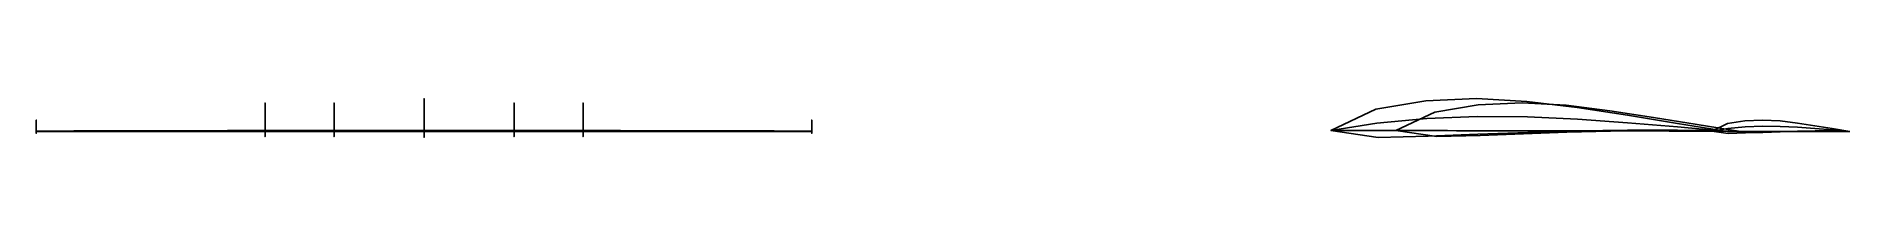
# Model space of a CAD drawing. Header units: metres. Extents: x -0.45 to 0.6, y -0.45 to 0.6.
# Drawn here: x -0.45 to 0.602, y -0.45 to -0.427 of the extents above.
import ezdxf

# ---------------------------------------------------------------- set-up
doc = ezdxf.new("R2010")
doc.units = ezdxf.units.M

msp = doc.modelspace()

# ---------------------------------------------------------------- linework, layer by layer
at = {"layer": 'LAV-1 main body_Surf[0]_v3', "color": 0}
for points in [[(-0.316958, -0.446094, 0), (-0.316958, -0.446094, 0), (-0.316958, -0.446094, 0), (-0.316958, -0.446094, 0), (-0.316958, -0.446094, 0), (-0.316958, -0.446094, 0), (-0.316958, -0.446094, 0), (-0.316958, -0.446094, 0), (-0.316958, -0.446094, 0), (-0.316958, -0.44545, 0), (-0.316958, -0.445483, 0), (-0.316958, -0.445895, 0), (-0.316958, -0.446582, 0), (-0.316958, -0.447464, 0), (-0.316958, -0.448416, 0), (-0.316958, -0.449096, 0), (-0.316958, -0.445626, 0), (-0.316958, -0.445626, 0), (-0.316958, -0.445626, 0), (-0.316958, -0.445626, 0), (-0.316958, -0.445626, 0), (-0.316958, -0.445626, 0), (-0.316958, -0.445626, 0), (-0.316958, -0.445626, 0), (-0.316958, -0.445626, 0), (-0.316958, -0.445626, 0), (-0.316958, -0.445626, 0), (-0.316958, -0.445626, 0), (-0.316958, -0.445626, 0), (-0.316958, -0.445626, 0), (-0.316958, -0.445626, 0), (-0.316958, -0.445626, 0), (-0.316958, -0.445626, 0), (-0.316958, -0.434889, 0), (-0.316958, -0.430779, 0), (-0.316958, -0.429607, 0), (-0.316958, -0.430988, 0), (-0.316958, -0.434123, 0), (-0.316958, -0.43798, 0), (-0.316958, -0.442048, 0), (-0.316958, -0.446094, 0), (-0.316958, -0.446094, 0), (-0.316958, -0.446094, 0), (-0.316958, -0.446094, 0), (-0.316958, -0.446094, 0), (-0.316958, -0.446094, 0), (-0.316958, -0.446094, 0), (-0.316958, -0.446094, 0), (-0.316958, -0.446094, 0)], [(-0.276958, -0.446094, 0), (-0.276958, -0.446094, 0), (-0.276958, -0.446094, 0), (-0.276958, -0.446094, 0), (-0.276958, -0.446094, 0), (-0.276958, -0.446094, 0), (-0.276958, -0.446094, 0), (-0.276958, -0.446094, 0), (-0.276958, -0.446094, 0), (-0.276958, -0.44545, 0), (-0.276958, -0.445483, 0), (-0.276958, -0.445895, 0), (-0.276958, -0.446582, 0), (-0.276958, -0.447464, 0), (-0.276958, -0.448416, 0), (-0.276958, -0.449096, 0), (-0.276958, -0.445626, 0), (-0.276958, -0.445626, 0), (-0.276958, -0.445626, 0), (-0.276958, -0.445626, 0), (-0.276958, -0.445626, 0), (-0.276958, -0.445626, 0), (-0.276958, -0.445626, 0), (-0.276958, -0.445626, 0), (-0.276958, -0.445626, 0), (-0.276958, -0.445626, 0), (-0.276958, -0.445626, 0), (-0.276958, -0.445626, 0), (-0.276958, -0.445626, 0), (-0.276958, -0.445626, 0), (-0.276958, -0.445626, 0), (-0.276958, -0.445626, 0), (-0.276958, -0.445626, 0), (-0.276958, -0.434889, 0), (-0.276958, -0.430779, 0), (-0.276958, -0.429607, 0), (-0.276958, -0.430988, 0), (-0.276958, -0.434123, 0), (-0.276958, -0.43798, 0), (-0.276958, -0.442048, 0), (-0.276958, -0.446094, 0), (-0.276958, -0.446094, 0), (-0.276958, -0.446094, 0), (-0.276958, -0.446094, 0), (-0.276958, -0.446094, 0), (-0.276958, -0.446094, 0), (-0.276958, -0.446094, 0), (-0.276958, -0.446094, 0), (-0.276958, -0.446094, 0)], [(-0.224784, -0.446094, 0), (-0.224784, -0.446094, 0), (-0.224784, -0.446094, 0), (-0.224784, -0.446094, 0), (-0.224784, -0.446094, 0), (-0.224784, -0.446094, 0), (-0.224784, -0.446094, 0), (-0.224784, -0.446094, 0), (-0.224784, -0.446094, 0), (-0.224784, -0.445353, 0), (-0.224784, -0.445391, 0), (-0.224784, -0.445866, 0), (-0.224784, -0.446655, 0), (-0.224784, -0.447669, 0), (-0.224784, -0.448764, 0), (-0.224784, -0.449546, 0), (-0.224784, -0.445556, 0), (-0.224784, -0.445556, 0), (-0.224784, -0.445556, 0), (-0.224784, -0.445556, 0), (-0.224784, -0.445556, 0), (-0.224784, -0.445556, 0), (-0.224784, -0.445556, 0), (-0.224784, -0.445556, 0), (-0.224784, -0.445556, 0), (-0.224784, -0.445556, 0), (-0.224784, -0.445556, 0), (-0.224784, -0.445556, 0), (-0.224784, -0.445556, 0), (-0.224784, -0.445556, 0), (-0.224784, -0.445556, 0), (-0.224784, -0.445556, 0), (-0.224784, -0.445556, 0), (-0.224784, -0.433209, 0), (-0.224784, -0.428481, 0), (-0.224784, -0.427134, 0), (-0.224784, -0.428722, 0), (-0.224784, -0.432327, 0), (-0.224784, -0.436763, 0), (-0.224784, -0.441441, 0), (-0.224784, -0.446094, 0), (-0.224784, -0.446094, 0), (-0.224784, -0.446094, 0), (-0.224784, -0.446094, 0), (-0.224784, -0.446094, 0), (-0.224784, -0.446094, 0), (-0.224784, -0.446094, 0), (-0.224784, -0.446094, 0), (-0.224784, -0.446094, 0), (-0.224784, -0.446094, 0), (-0.224784, -0.446094, 0), (-0.224784, -0.446094, 0), (-0.224784, -0.446094, 0)], [(-0.449568, -0.446094, 0), (-0.449568, -0.446094, 0), (-0.449568, -0.446094, 0), (-0.449568, -0.446094, 0), (-0.449568, -0.446094, 0), (-0.449568, -0.446094, 0), (-0.449568, -0.446094, 0), (-0.449568, -0.446094, 0), (-0.449568, -0.446094, 0), (-0.449568, -0.445837, 0), (-0.449568, -0.44585, 0), (-0.449568, -0.446015, 0), (-0.449568, -0.446289, 0), (-0.449568, -0.446642, 0), (-0.449568, -0.447023, 0), (-0.449568, -0.447295, 0), (-0.449568, -0.445907, 0), (-0.449568, -0.445907, 0), (-0.449568, -0.445907, 0), (-0.449568, -0.445907, 0), (-0.449568, -0.445907, 0), (-0.449568, -0.445907, 0), (-0.449568, -0.445907, 0), (-0.449568, -0.445907, 0), (-0.449568, -0.445907, 0), (-0.449568, -0.445907, 0), (-0.449568, -0.445907, 0), (-0.449568, -0.445907, 0), (-0.449568, -0.445907, 0), (-0.449568, -0.445907, 0), (-0.449568, -0.445907, 0), (-0.449568, -0.445907, 0), (-0.449568, -0.445907, 0), (-0.449568, -0.441612, 0), (-0.449568, -0.439968, 0), (-0.449568, -0.4395, 0), (-0.449568, -0.440052, 0), (-0.449568, -0.441306, 0), (-0.449568, -0.442849, 0), (-0.449568, -0.444476, 0), (-0.449568, -0.446094, 0), (-0.449568, -0.446094, 0), (-0.449568, -0.446094, 0), (-0.449568, -0.446094, 0), (-0.449568, -0.446094, 0), (-0.449568, -0.446094, 0), (-0.449568, -0.446094, 0), (-0.449568, -0.446094, 0), (-0.449568, -0.446094, 0)], [(-0.224784, -0.446094, 0), (-0.224784, -0.446094, 0), (-0.224784, -0.446094, 0), (-0.224784, -0.446094, 0), (-0.224784, -0.446094, 0), (-0.224784, -0.446094, 0), (-0.224784, -0.446094, 0), (-0.224784, -0.446094, 0), (-0.224784, -0.446094, 0), (-0.224784, -0.443397, 0), (-0.224784, -0.441077, 0), (-0.224784, -0.439096, 0), (-0.224784, -0.437688, 0), (-0.224784, -0.437402, 0), (-0.224784, -0.438623, 0), (-0.224784, -0.441377, 0), (-0.224784, -0.445556, 0), (-0.224784, -0.445556, 0), (-0.224784, -0.445556, 0), (-0.224784, -0.445556, 0), (-0.224784, -0.445556, 0), (-0.224784, -0.445556, 0), (-0.224784, -0.445556, 0), (-0.224784, -0.445556, 0), (-0.224784, -0.445556, 0), (-0.224784, -0.445556, 0), (-0.224784, -0.445556, 0), (-0.224784, -0.445556, 0), (-0.224784, -0.445556, 0), (-0.224784, -0.445556, 0), (-0.224784, -0.445556, 0), (-0.224784, -0.445556, 0), (-0.224784, -0.445556, 0), (-0.224784, -0.441377, 0), (-0.224784, -0.438623, 0), (-0.224784, -0.437402, 0), (-0.224784, -0.437688, 0), (-0.224784, -0.439096, 0), (-0.224784, -0.441077, 0), (-0.224784, -0.443397, 0), (-0.224784, -0.446094, 0), (-0.224784, -0.446094, 0), (-0.224784, -0.446094, 0), (-0.224784, -0.446094, 0), (-0.224784, -0.446094, 0), (-0.224784, -0.446094, 0), (-0.224784, -0.446094, 0), (-0.224784, -0.446094, 0), (-0.224784, -0.446094, 0), (-0.224784, -0.446094, 0), (-0.224784, -0.446094, 0), (-0.224784, -0.446094, 0), (-0.224784, -0.446094, 0)], [(-0.449568, -0.446094, 0), (-0.449568, -0.446094, 0), (-0.449568, -0.446094, 0), (-0.449568, -0.446094, 0), (-0.449568, -0.446094, 0), (-0.449568, -0.446094, 0), (-0.449568, -0.446094, 0), (-0.449568, -0.446094, 0), (-0.449568, -0.446094, 0), (-0.449568, -0.445156, 0), (-0.449568, -0.444349, 0), (-0.449568, -0.44366, 0), (-0.449568, -0.443171, 0), (-0.449568, -0.443071, 0), (-0.449568, -0.443496, 0), (-0.449568, -0.444454, 0), (-0.449568, -0.445907, 0), (-0.449568, -0.445907, 0), (-0.449568, -0.445907, 0), (-0.449568, -0.445907, 0), (-0.449568, -0.445907, 0), (-0.449568, -0.445907, 0), (-0.449568, -0.445907, 0), (-0.449568, -0.445907, 0), (-0.449568, -0.445907, 0), (-0.449568, -0.445907, 0), (-0.449568, -0.445907, 0), (-0.449568, -0.445907, 0), (-0.449568, -0.445907, 0), (-0.449568, -0.445907, 0), (-0.449568, -0.445907, 0), (-0.449568, -0.445907, 0), (-0.449568, -0.445907, 0), (-0.449568, -0.444454, 0), (-0.449568, -0.443496, 0), (-0.449568, -0.443071, 0), (-0.449568, -0.443171, 0), (-0.449568, -0.44366, 0), (-0.449568, -0.444349, 0), (-0.449568, -0.445156, 0), (-0.449568, -0.446094, 0), (-0.449568, -0.446094, 0), (-0.449568, -0.446094, 0), (-0.449568, -0.446094, 0), (-0.449568, -0.446094, 0), (-0.449568, -0.446094, 0), (-0.449568, -0.446094, 0), (-0.449568, -0.446094, 0), (-0.449568, -0.446094, 0)], [(-0.224784, -0.445556, 0), (-0.224784, -0.445556, 0), (-0.224784, -0.445556, 0), (-0.224784, -0.445556, 0), (-0.224784, -0.445556, 0), (-0.224784, -0.445556, 0), (-0.224784, -0.445556, 0), (-0.224784, -0.445556, 0), (-0.224784, -0.445556, 0), (-0.224914, -0.445556, 0), (-0.225045, -0.445556, 0), (-0.225175, -0.445556, 0), (-0.225306, -0.445556, 0), (-0.225436, -0.445556, 0), (-0.225567, -0.445556, 0), (-0.225697, -0.445556, 0), (-0.225827, -0.445556, 0), (-0.227327, -0.445557, 0), (-0.228827, -0.445557, 0), (-0.230327, -0.445558, 0), (-0.231827, -0.445559, 0), (-0.233327, -0.445561, 0), (-0.234827, -0.445563, 0), (-0.236327, -0.445565, 0), (-0.237827, -0.445567, 0), (-0.239458, -0.44557, 0), (-0.241088, -0.445574, 0), (-0.242719, -0.445577, 0), (-0.244349, -0.445581, 0), (-0.24598, -0.445585, 0), (-0.24761, -0.445589, 0), (-0.24924, -0.445593, 0), (-0.250871, -0.445597, 0), (-0.252501, -0.4456, 0), (-0.254132, -0.445604, 0), (-0.255762, -0.445607, 0), (-0.257393, -0.44561, 0), (-0.259023, -0.445613, 0), (-0.260653, -0.445615, 0), (-0.262284, -0.445618, 0), (-0.263914, -0.44562, 0), (-0.265414, -0.445621, 0), (-0.266914, -0.445623, 0), (-0.268414, -0.445624, 0), (-0.269914, -0.445625, 0), (-0.271414, -0.445625, 0), (-0.272914, -0.445626, 0), (-0.274414, -0.445626, 0), (-0.275914, -0.445626, 0), (-0.276045, -0.445626, 0), (-0.276175, -0.445626, 0), (-0.276306, -0.445626, 0), (-0.276436, -0.445626, 0), (-0.276567, -0.445626, 0), (-0.276697, -0.445626, 0), (-0.276827, -0.445626, 0), (-0.276958, -0.445626, 0), (-0.277058, -0.445626, 0), (-0.277158, -0.445626, 0), (-0.277258, -0.445626, 0), (-0.277358, -0.445626, 0), (-0.277458, -0.445626, 0), (-0.277558, -0.445626, 0), (-0.277658, -0.445626, 0), (-0.277758, -0.445626, 0), (-0.278908, -0.445626, 0), (-0.280058, -0.445626, 0), (-0.281208, -0.445626, 0), (-0.282358, -0.445626, 0), (-0.283508, -0.445626, 0), (-0.284658, -0.445626, 0), (-0.285808, -0.445626, 0), (-0.286958, -0.445626, 0), (-0.288208, -0.445626, 0), (-0.289458, -0.445626, 0), (-0.290708, -0.445626, 0), (-0.291958, -0.445626, 0), (-0.293208, -0.445626, 0), (-0.294458, -0.445626, 0), (-0.295708, -0.445626, 0), (-0.296958, -0.445626, 0), (-0.298208, -0.445626, 0), (-0.299458, -0.445626, 0), (-0.300708, -0.445626, 0), (-0.301958, -0.445626, 0), (-0.303208, -0.445626, 0), (-0.304458, -0.445626, 0), (-0.305708, -0.445626, 0), (-0.306958, -0.445626, 0), (-0.308108, -0.445626, 0), (-0.309258, -0.445626, 0), (-0.310408, -0.445626, 0), (-0.311558, -0.445626, 0), (-0.312708, -0.445626, 0), (-0.313858, -0.445626, 0), (-0.315008, -0.445626, 0), (-0.316158, -0.445626, 0), (-0.316258, -0.445626, 0), (-0.316358, -0.445626, 0), (-0.316458, -0.445626, 0), (-0.316558, -0.445626, 0), (-0.316658, -0.445626, 0), (-0.316758, -0.445626, 0), (-0.316858, -0.445626, 0), (-0.316958, -0.445626, 0), (-0.317289, -0.445627, 0), (-0.317621, -0.445628, 0), (-0.317952, -0.445629, 0), (-0.318284, -0.445629, 0), (-0.318615, -0.44563, 0), (-0.318947, -0.445631, 0), (-0.319279, -0.445631, 0), (-0.31961, -0.445632, 0), (-0.323423, -0.44564, 0), (-0.327235, -0.445648, 0), (-0.331048, -0.445656, 0), (-0.33486, -0.445664, 0), (-0.338673, -0.445672, 0), (-0.342485, -0.44568, 0), (-0.346298, -0.445689, 0), (-0.35011, -0.445697, 0), (-0.354254, -0.445705, 0), (-0.358398, -0.445714, 0), (-0.362543, -0.445723, 0), (-0.366687, -0.445732, 0), (-0.370831, -0.44574, 0), (-0.374975, -0.445749, 0), (-0.379119, -0.445758, 0), (-0.383263, -0.445767, 0), (-0.387407, -0.445776, 0), (-0.391551, -0.445784, 0), (-0.395695, -0.445793, 0), (-0.399839, -0.445802, 0), (-0.403983, -0.445811, 0), (-0.408127, -0.445819, 0), (-0.412271, -0.445828, 0), (-0.416415, -0.445837, 0), (-0.420228, -0.445845, 0), (-0.42404, -0.445853, 0), (-0.427853, -0.445861, 0), (-0.431665, -0.445869, 0), (-0.435478, -0.445877, 0), (-0.439291, -0.445885, 0), (-0.443103, -0.445894, 0), (-0.446916, -0.445902, 0), (-0.447247, -0.445902, 0), (-0.447579, -0.445903, 0), (-0.44791, -0.445904, 0), (-0.448242, -0.445904, 0), (-0.448573, -0.445905, 0), (-0.448905, -0.445906, 0), (-0.449236, -0.445907, 0), (-0.449568, -0.445907, 0), (-0.449568, -0.445907, 0), (-0.449568, -0.445907, 0), (-0.449568, -0.445907, 0), (-0.449568, -0.445907, 0), (-0.449568, -0.445907, 0), (-0.449568, -0.445907, 0), (-0.449568, -0.445907, 0), (-0.449568, -0.445907, 0)], [(-0.224784, -0.445556, 0), (-0.224784, -0.445556, 0), (-0.224784, -0.445556, 0), (-0.224784, -0.445556, 0), (-0.224784, -0.445556, 0), (-0.224784, -0.445556, 0), (-0.224784, -0.445556, 0), (-0.224784, -0.445556, 0), (-0.224784, -0.445556, 0), (-0.224914, -0.445556, 0), (-0.225045, -0.445556, 0), (-0.225175, -0.445556, 0), (-0.225306, -0.445556, 0), (-0.225436, -0.445556, 0), (-0.225567, -0.445556, 0), (-0.225697, -0.445556, 0), (-0.225827, -0.445556, 0), (-0.227327, -0.445557, 0), (-0.228827, -0.445557, 0), (-0.230327, -0.445558, 0), (-0.231827, -0.445559, 0), (-0.233327, -0.445561, 0), (-0.234827, -0.445563, 0), (-0.236327, -0.445565, 0), (-0.237827, -0.445567, 0), (-0.239458, -0.44557, 0), (-0.241088, -0.445574, 0), (-0.242719, -0.445577, 0), (-0.244349, -0.445581, 0), (-0.24598, -0.445585, 0), (-0.24761, -0.445589, 0), (-0.24924, -0.445593, 0), (-0.250871, -0.445597, 0), (-0.252501, -0.4456, 0), (-0.254132, -0.445604, 0), (-0.255762, -0.445607, 0), (-0.257393, -0.44561, 0), (-0.259023, -0.445613, 0), (-0.260653, -0.445615, 0), (-0.262284, -0.445618, 0), (-0.263914, -0.44562, 0), (-0.265414, -0.445621, 0), (-0.266914, -0.445623, 0), (-0.268414, -0.445624, 0), (-0.269914, -0.445625, 0), (-0.271414, -0.445625, 0), (-0.272914, -0.445626, 0), (-0.274414, -0.445626, 0), (-0.275914, -0.445626, 0), (-0.276045, -0.445626, 0), (-0.276175, -0.445626, 0), (-0.276306, -0.445626, 0), (-0.276436, -0.445626, 0), (-0.276567, -0.445626, 0), (-0.276697, -0.445626, 0), (-0.276827, -0.445626, 0), (-0.276958, -0.445626, 0), (-0.277058, -0.445626, 0), (-0.277158, -0.445626, 0), (-0.277258, -0.445626, 0), (-0.277358, -0.445626, 0), (-0.277458, -0.445626, 0), (-0.277558, -0.445626, 0), (-0.277658, -0.445626, 0), (-0.277758, -0.445626, 0), (-0.278908, -0.445626, 0), (-0.280058, -0.445626, 0), (-0.281208, -0.445626, 0), (-0.282358, -0.445626, 0), (-0.283508, -0.445626, 0), (-0.284658, -0.445626, 0), (-0.285808, -0.445626, 0), (-0.286958, -0.445626, 0), (-0.288208, -0.445626, 0), (-0.289458, -0.445626, 0), (-0.290708, -0.445626, 0), (-0.291958, -0.445626, 0), (-0.293208, -0.445626, 0), (-0.294458, -0.445626, 0), (-0.295708, -0.445626, 0), (-0.296958, -0.445626, 0), (-0.298208, -0.445626, 0), (-0.299458, -0.445626, 0), (-0.300708, -0.445626, 0), (-0.301958, -0.445626, 0), (-0.303208, -0.445626, 0), (-0.304458, -0.445626, 0), (-0.305708, -0.445626, 0), (-0.306958, -0.445626, 0), (-0.308108, -0.445626, 0), (-0.309258, -0.445626, 0), (-0.310408, -0.445626, 0), (-0.311558, -0.445626, 0), (-0.312708, -0.445626, 0), (-0.313858, -0.445626, 0), (-0.315008, -0.445626, 0), (-0.316158, -0.445626, 0), (-0.316258, -0.445626, 0), (-0.316358, -0.445626, 0), (-0.316458, -0.445626, 0), (-0.316558, -0.445626, 0), (-0.316658, -0.445626, 0), (-0.316758, -0.445626, 0), (-0.316858, -0.445626, 0), (-0.316958, -0.445626, 0), (-0.317289, -0.445627, 0), (-0.317621, -0.445628, 0), (-0.317952, -0.445629, 0), (-0.318284, -0.445629, 0), (-0.318615, -0.44563, 0), (-0.318947, -0.445631, 0), (-0.319279, -0.445631, 0), (-0.31961, -0.445632, 0), (-0.323423, -0.44564, 0), (-0.327235, -0.445648, 0), (-0.331048, -0.445656, 0), (-0.33486, -0.445664, 0), (-0.338673, -0.445672, 0), (-0.342485, -0.44568, 0), (-0.346298, -0.445689, 0), (-0.35011, -0.445697, 0), (-0.354254, -0.445705, 0), (-0.358398, -0.445714, 0), (-0.362543, -0.445723, 0), (-0.366687, -0.445732, 0), (-0.370831, -0.44574, 0), (-0.374975, -0.445749, 0), (-0.379119, -0.445758, 0), (-0.383263, -0.445767, 0), (-0.387407, -0.445776, 0), (-0.391551, -0.445784, 0), (-0.395695, -0.445793, 0), (-0.399839, -0.445802, 0), (-0.403983, -0.445811, 0), (-0.408127, -0.445819, 0), (-0.412271, -0.445828, 0), (-0.416415, -0.445837, 0), (-0.420228, -0.445845, 0), (-0.42404, -0.445853, 0), (-0.427853, -0.445861, 0), (-0.431665, -0.445869, 0), (-0.435478, -0.445877, 0), (-0.439291, -0.445885, 0), (-0.443103, -0.445894, 0), (-0.446916, -0.445902, 0), (-0.447247, -0.445902, 0), (-0.447579, -0.445903, 0), (-0.44791, -0.445904, 0), (-0.448242, -0.445904, 0), (-0.448573, -0.445905, 0), (-0.448905, -0.445906, 0), (-0.449236, -0.445907, 0), (-0.449568, -0.445907, 0), (-0.449568, -0.445907, 0), (-0.449568, -0.445907, 0), (-0.449568, -0.445907, 0), (-0.449568, -0.445907, 0), (-0.449568, -0.445907, 0), (-0.449568, -0.445907, 0), (-0.449568, -0.445907, 0), (-0.449568, -0.445907, 0)], [(-0.224784, -0.445556, 0), (-0.224784, -0.445556, 0), (-0.224784, -0.445556, 0), (-0.224784, -0.445556, 0), (-0.224784, -0.445556, 0), (-0.224784, -0.445556, 0), (-0.224784, -0.445556, 0), (-0.224784, -0.445556, 0), (-0.224784, -0.445556, 0), (-0.224914, -0.445556, 0), (-0.225045, -0.445556, 0), (-0.225175, -0.445556, 0), (-0.225306, -0.445556, 0), (-0.225436, -0.445556, 0), (-0.225567, -0.445556, 0), (-0.225697, -0.445556, 0), (-0.225827, -0.445556, 0), (-0.227327, -0.445557, 0), (-0.228827, -0.445557, 0), (-0.230327, -0.445558, 0), (-0.231827, -0.445559, 0), (-0.233327, -0.445561, 0), (-0.234827, -0.445563, 0), (-0.236327, -0.445565, 0), (-0.237827, -0.445567, 0), (-0.239458, -0.44557, 0), (-0.241088, -0.445574, 0), (-0.242719, -0.445577, 0), (-0.244349, -0.445581, 0), (-0.24598, -0.445585, 0), (-0.24761, -0.445589, 0), (-0.24924, -0.445593, 0), (-0.250871, -0.445597, 0), (-0.252501, -0.4456, 0), (-0.254132, -0.445604, 0), (-0.255762, -0.445607, 0), (-0.257393, -0.44561, 0), (-0.259023, -0.445613, 0), (-0.260653, -0.445615, 0), (-0.262284, -0.445618, 0), (-0.263914, -0.44562, 0), (-0.265414, -0.445621, 0), (-0.266914, -0.445623, 0), (-0.268414, -0.445624, 0), (-0.269914, -0.445625, 0), (-0.271414, -0.445625, 0), (-0.272914, -0.445626, 0), (-0.274414, -0.445626, 0), (-0.275914, -0.445626, 0), (-0.276045, -0.445626, 0), (-0.276175, -0.445626, 0), (-0.276306, -0.445626, 0), (-0.276436, -0.445626, 0), (-0.276567, -0.445626, 0), (-0.276697, -0.445626, 0), (-0.276827, -0.445626, 0), (-0.276958, -0.445626, 0), (-0.277058, -0.445626, 0), (-0.277158, -0.445626, 0), (-0.277258, -0.445626, 0), (-0.277358, -0.445626, 0), (-0.277458, -0.445626, 0), (-0.277558, -0.445626, 0), (-0.277658, -0.445626, 0), (-0.277758, -0.445626, 0), (-0.278908, -0.445626, 0), (-0.280058, -0.445626, 0), (-0.281208, -0.445626, 0), (-0.282358, -0.445626, 0), (-0.283508, -0.445626, 0), (-0.284658, -0.445626, 0), (-0.285808, -0.445626, 0), (-0.286958, -0.445626, 0), (-0.288208, -0.445626, 0), (-0.289458, -0.445626, 0), (-0.290708, -0.445626, 0), (-0.291958, -0.445626, 0), (-0.293208, -0.445626, 0), (-0.294458, -0.445626, 0), (-0.295708, -0.445626, 0), (-0.296958, -0.445626, 0), (-0.298208, -0.445626, 0), (-0.299458, -0.445626, 0), (-0.300708, -0.445626, 0), (-0.301958, -0.445626, 0), (-0.303208, -0.445626, 0), (-0.304458, -0.445626, 0), (-0.305708, -0.445626, 0), (-0.306958, -0.445626, 0), (-0.308108, -0.445626, 0), (-0.309258, -0.445626, 0), (-0.310408, -0.445626, 0), (-0.311558, -0.445626, 0), (-0.312708, -0.445626, 0), (-0.313858, -0.445626, 0), (-0.315008, -0.445626, 0), (-0.316158, -0.445626, 0), (-0.316258, -0.445626, 0), (-0.316358, -0.445626, 0), (-0.316458, -0.445626, 0), (-0.316558, -0.445626, 0), (-0.316658, -0.445626, 0), (-0.316758, -0.445626, 0), (-0.316858, -0.445626, 0), (-0.316958, -0.445626, 0), (-0.317289, -0.445627, 0), (-0.317621, -0.445628, 0), (-0.317952, -0.445629, 0), (-0.318284, -0.445629, 0), (-0.318615, -0.44563, 0), (-0.318947, -0.445631, 0), (-0.319279, -0.445631, 0), (-0.31961, -0.445632, 0), (-0.323423, -0.44564, 0), (-0.327235, -0.445648, 0), (-0.331048, -0.445656, 0), (-0.33486, -0.445664, 0), (-0.338673, -0.445672, 0), (-0.342485, -0.44568, 0), (-0.346298, -0.445689, 0), (-0.35011, -0.445697, 0), (-0.354254, -0.445705, 0), (-0.358398, -0.445714, 0), (-0.362543, -0.445723, 0), (-0.366687, -0.445732, 0), (-0.370831, -0.44574, 0), (-0.374975, -0.445749, 0), (-0.379119, -0.445758, 0), (-0.383263, -0.445767, 0), (-0.387407, -0.445776, 0), (-0.391551, -0.445784, 0), (-0.395695, -0.445793, 0), (-0.399839, -0.445802, 0), (-0.403983, -0.445811, 0), (-0.408127, -0.445819, 0), (-0.412271, -0.445828, 0), (-0.416415, -0.445837, 0), (-0.420228, -0.445845, 0), (-0.42404, -0.445853, 0), (-0.427853, -0.445861, 0), (-0.431665, -0.445869, 0), (-0.435478, -0.445877, 0), (-0.439291, -0.445885, 0), (-0.443103, -0.445894, 0), (-0.446916, -0.445902, 0), (-0.447247, -0.445902, 0), (-0.447579, -0.445903, 0), (-0.44791, -0.445904, 0), (-0.448242, -0.445904, 0), (-0.448573, -0.445905, 0), (-0.448905, -0.445906, 0), (-0.449236, -0.445907, 0), (-0.449568, -0.445907, 0), (-0.449568, -0.445907, 0), (-0.449568, -0.445907, 0), (-0.449568, -0.445907, 0), (-0.449568, -0.445907, 0), (-0.449568, -0.445907, 0), (-0.449568, -0.445907, 0), (-0.449568, -0.445907, 0), (-0.449568, -0.445907, 0)], [(-0.224784, -0.446094, 0), (-0.224784, -0.446094, 0), (-0.224784, -0.446094, 0), (-0.224784, -0.446094, 0), (-0.224784, -0.446094, 0), (-0.224784, -0.446094, 0), (-0.224784, -0.446094, 0), (-0.224784, -0.446094, 0), (-0.224784, -0.446094, 0), (-0.224914, -0.446094, 0), (-0.225045, -0.446094, 0), (-0.225175, -0.446094, 0), (-0.225306, -0.446094, 0), (-0.225436, -0.446094, 0), (-0.225567, -0.446094, 0), (-0.225697, -0.446094, 0), (-0.225827, -0.446094, 0), (-0.227327, -0.446094, 0), (-0.228827, -0.446094, 0), (-0.230327, -0.446094, 0), (-0.231827, -0.446094, 0), (-0.233327, -0.446093, 0), (-0.234827, -0.446093, 0), (-0.236327, -0.446092, 0), (-0.237827, -0.446092, 0), (-0.239458, -0.446091, 0), (-0.241088, -0.446091, 0), (-0.242719, -0.44609, 0), (-0.244349, -0.44609, 0), (-0.24598, -0.446089, 0), (-0.24761, -0.446089, 0), (-0.24924, -0.446088, 0), (-0.250871, -0.446088, 0), (-0.252501, -0.446087, 0), (-0.254132, -0.446087, 0), (-0.255762, -0.446086, 0), (-0.257393, -0.446086, 0), (-0.259023, -0.446086, 0), (-0.260653, -0.446086, 0), (-0.262284, -0.446086, 0), (-0.263914, -0.446086, 0), (-0.265414, -0.446086, 0), (-0.266914, -0.446087, 0), (-0.268414, -0.446087, 0), (-0.269914, -0.446088, 0), (-0.271414, -0.446089, 0), (-0.272914, -0.44609, 0), (-0.274414, -0.446091, 0), (-0.275914, -0.446093, 0), (-0.276045, -0.446093, 0), (-0.276175, -0.446093, 0), (-0.276306, -0.446094, 0), (-0.276436, -0.446094, 0), (-0.276567, -0.446094, 0), (-0.276697, -0.446094, 0), (-0.276827, -0.446094, 0), (-0.276958, -0.446094, 0), (-0.277058, -0.446094, 0), (-0.277158, -0.446094, 0), (-0.277258, -0.446094, 0), (-0.277358, -0.446094, 0), (-0.277458, -0.446094, 0), (-0.277558, -0.446094, 0), (-0.277658, -0.446094, 0), (-0.277758, -0.446094, 0), (-0.278908, -0.446094, 0), (-0.280058, -0.446094, 0), (-0.281208, -0.446094, 0), (-0.282358, -0.446094, 0), (-0.283508, -0.446094, 0), (-0.284658, -0.446094, 0), (-0.285808, -0.446094, 0), (-0.286958, -0.446094, 0), (-0.288208, -0.446094, 0), (-0.289458, -0.446094, 0), (-0.290708, -0.446094, 0), (-0.291958, -0.446094, 0), (-0.293208, -0.446094, 0), (-0.294458, -0.446094, 0), (-0.295708, -0.446094, 0), (-0.296958, -0.446094, 0), (-0.298208, -0.446094, 0), (-0.299458, -0.446094, 0), (-0.300708, -0.446094, 0), (-0.301958, -0.446094, 0), (-0.303208, -0.446094, 0), (-0.304458, -0.446094, 0), (-0.305708, -0.446094, 0), (-0.306958, -0.446094, 0), (-0.308108, -0.446094, 0), (-0.309258, -0.446094, 0), (-0.310408, -0.446094, 0), (-0.311558, -0.446094, 0), (-0.312708, -0.446094, 0), (-0.313858, -0.446094, 0), (-0.315008, -0.446094, 0), (-0.316158, -0.446094, 0), (-0.316258, -0.446094, 0), (-0.316358, -0.446094, 0), (-0.316458, -0.446094, 0), (-0.316558, -0.446094, 0), (-0.316658, -0.446094, 0), (-0.316758, -0.446094, 0), (-0.316858, -0.446094, 0), (-0.316958, -0.446094, 0), (-0.317289, -0.446094, 0), (-0.317621, -0.446094, 0), (-0.317952, -0.446094, 0), (-0.318284, -0.446094, 0), (-0.318615, -0.446094, 0), (-0.318947, -0.446094, 0), (-0.319279, -0.446094, 0), (-0.31961, -0.446094, 0), (-0.323423, -0.446094, 0), (-0.327235, -0.446094, 0), (-0.331048, -0.446094, 0), (-0.33486, -0.446094, 0), (-0.338673, -0.446094, 0), (-0.342485, -0.446094, 0), (-0.346298, -0.446094, 0), (-0.35011, -0.446094, 0), (-0.354254, -0.446094, 0), (-0.358398, -0.446094, 0), (-0.362543, -0.446094, 0), (-0.366687, -0.446094, 0), (-0.370831, -0.446094, 0), (-0.374975, -0.446094, 0), (-0.379119, -0.446094, 0), (-0.383263, -0.446094, 0), (-0.387407, -0.446094, 0), (-0.391551, -0.446094, 0), (-0.395695, -0.446094, 0), (-0.399839, -0.446094, 0), (-0.403983, -0.446094, 0), (-0.408127, -0.446094, 0), (-0.412271, -0.446094, 0), (-0.416415, -0.446094, 0), (-0.420228, -0.446094, 0), (-0.42404, -0.446094, 0), (-0.427853, -0.446094, 0), (-0.431665, -0.446094, 0), (-0.435478, -0.446094, 0), (-0.439291, -0.446094, 0), (-0.443103, -0.446094, 0), (-0.446916, -0.446094, 0), (-0.447247, -0.446094, 0), (-0.447579, -0.446094, 0), (-0.44791, -0.446094, 0), (-0.448242, -0.446094, 0), (-0.448573, -0.446094, 0), (-0.448905, -0.446094, 0), (-0.449236, -0.446094, 0), (-0.449568, -0.446094, 0), (-0.449568, -0.446094, 0), (-0.449568, -0.446094, 0), (-0.449568, -0.446094, 0), (-0.449568, -0.446094, 0), (-0.449568, -0.446094, 0), (-0.449568, -0.446094, 0), (-0.449568, -0.446094, 0), (-0.449568, -0.446094, 0)], [(-0.224784, -0.446094, 0), (-0.224784, -0.446094, 0), (-0.224784, -0.446094, 0), (-0.224784, -0.446094, 0), (-0.224784, -0.446094, 0), (-0.224784, -0.446094, 0), (-0.224784, -0.446094, 0), (-0.224784, -0.446094, 0), (-0.224784, -0.446094, 0), (-0.224914, -0.446094, 0), (-0.225045, -0.446094, 0), (-0.225175, -0.446094, 0), (-0.225306, -0.446094, 0), (-0.225436, -0.446094, 0), (-0.225567, -0.446094, 0), (-0.225697, -0.446094, 0), (-0.225827, -0.446094, 0), (-0.227327, -0.446094, 0), (-0.228827, -0.446094, 0), (-0.230327, -0.446094, 0), (-0.231827, -0.446094, 0), (-0.233327, -0.446093, 0), (-0.234827, -0.446093, 0), (-0.236327, -0.446092, 0), (-0.237827, -0.446092, 0), (-0.239458, -0.446091, 0), (-0.241088, -0.446091, 0), (-0.242719, -0.44609, 0), (-0.244349, -0.44609, 0), (-0.24598, -0.446089, 0), (-0.24761, -0.446089, 0), (-0.24924, -0.446088, 0), (-0.250871, -0.446088, 0), (-0.252501, -0.446087, 0), (-0.254132, -0.446087, 0), (-0.255762, -0.446086, 0), (-0.257393, -0.446086, 0), (-0.259023, -0.446086, 0), (-0.260653, -0.446086, 0), (-0.262284, -0.446086, 0), (-0.263914, -0.446086, 0), (-0.265414, -0.446086, 0), (-0.266914, -0.446087, 0), (-0.268414, -0.446087, 0), (-0.269914, -0.446088, 0), (-0.271414, -0.446089, 0), (-0.272914, -0.44609, 0), (-0.274414, -0.446091, 0), (-0.275914, -0.446093, 0), (-0.276045, -0.446093, 0), (-0.276175, -0.446093, 0), (-0.276306, -0.446094, 0), (-0.276436, -0.446094, 0), (-0.276567, -0.446094, 0), (-0.276697, -0.446094, 0), (-0.276827, -0.446094, 0), (-0.276958, -0.446094, 0), (-0.277058, -0.446094, 0), (-0.277158, -0.446094, 0), (-0.277258, -0.446094, 0), (-0.277358, -0.446094, 0), (-0.277458, -0.446094, 0), (-0.277558, -0.446094, 0), (-0.277658, -0.446094, 0), (-0.277758, -0.446094, 0), (-0.278908, -0.446094, 0), (-0.280058, -0.446094, 0), (-0.281208, -0.446094, 0), (-0.282358, -0.446094, 0), (-0.283508, -0.446094, 0), (-0.284658, -0.446094, 0), (-0.285808, -0.446094, 0), (-0.286958, -0.446094, 0), (-0.288208, -0.446094, 0), (-0.289458, -0.446094, 0), (-0.290708, -0.446094, 0), (-0.291958, -0.446094, 0), (-0.293208, -0.446094, 0), (-0.294458, -0.446094, 0), (-0.295708, -0.446094, 0), (-0.296958, -0.446094, 0), (-0.298208, -0.446094, 0), (-0.299458, -0.446094, 0), (-0.300708, -0.446094, 0), (-0.301958, -0.446094, 0), (-0.303208, -0.446094, 0), (-0.304458, -0.446094, 0), (-0.305708, -0.446094, 0), (-0.306958, -0.446094, 0), (-0.308108, -0.446094, 0), (-0.309258, -0.446094, 0), (-0.310408, -0.446094, 0), (-0.311558, -0.446094, 0), (-0.312708, -0.446094, 0), (-0.313858, -0.446094, 0), (-0.315008, -0.446094, 0), (-0.316158, -0.446094, 0), (-0.316258, -0.446094, 0), (-0.316358, -0.446094, 0), (-0.316458, -0.446094, 0), (-0.316558, -0.446094, 0), (-0.316658, -0.446094, 0), (-0.316758, -0.446094, 0), (-0.316858, -0.446094, 0), (-0.316958, -0.446094, 0), (-0.317289, -0.446094, 0), (-0.317621, -0.446094, 0), (-0.317952, -0.446094, 0), (-0.318284, -0.446094, 0), (-0.318615, -0.446094, 0), (-0.318947, -0.446094, 0), (-0.319279, -0.446094, 0), (-0.31961, -0.446094, 0), (-0.323423, -0.446094, 0), (-0.327235, -0.446094, 0), (-0.331048, -0.446094, 0), (-0.33486, -0.446094, 0), (-0.338673, -0.446094, 0), (-0.342485, -0.446094, 0), (-0.346298, -0.446094, 0), (-0.35011, -0.446094, 0), (-0.354254, -0.446094, 0), (-0.358398, -0.446094, 0), (-0.362543, -0.446094, 0), (-0.366687, -0.446094, 0), (-0.370831, -0.446094, 0), (-0.374975, -0.446094, 0), (-0.379119, -0.446094, 0), (-0.383263, -0.446094, 0), (-0.387407, -0.446094, 0), (-0.391551, -0.446094, 0), (-0.395695, -0.446094, 0), (-0.399839, -0.446094, 0), (-0.403983, -0.446094, 0), (-0.408127, -0.446094, 0), (-0.412271, -0.446094, 0), (-0.416415, -0.446094, 0), (-0.420228, -0.446094, 0), (-0.42404, -0.446094, 0), (-0.427853, -0.446094, 0), (-0.431665, -0.446094, 0), (-0.435478, -0.446094, 0), (-0.439291, -0.446094, 0), (-0.443103, -0.446094, 0), (-0.446916, -0.446094, 0), (-0.447247, -0.446094, 0), (-0.447579, -0.446094, 0), (-0.44791, -0.446094, 0), (-0.448242, -0.446094, 0), (-0.448573, -0.446094, 0), (-0.448905, -0.446094, 0), (-0.449236, -0.446094, 0), (-0.449568, -0.446094, 0), (-0.449568, -0.446094, 0), (-0.449568, -0.446094, 0), (-0.449568, -0.446094, 0), (-0.449568, -0.446094, 0), (-0.449568, -0.446094, 0), (-0.449568, -0.446094, 0), (-0.449568, -0.446094, 0), (-0.449568, -0.446094, 0)], [(-0.224784, -0.446094, 0), (-0.224784, -0.446094, 0), (-0.224784, -0.446094, 0), (-0.224784, -0.446094, 0), (-0.224784, -0.446094, 0), (-0.224784, -0.446094, 0), (-0.224784, -0.446094, 0), (-0.224784, -0.446094, 0), (-0.224784, -0.446094, 0), (-0.224914, -0.446094, 0), (-0.225045, -0.446094, 0), (-0.225175, -0.446094, 0), (-0.225306, -0.446094, 0), (-0.225436, -0.446094, 0), (-0.225567, -0.446094, 0), (-0.225697, -0.446094, 0), (-0.225827, -0.446094, 0), (-0.227327, -0.446094, 0), (-0.228827, -0.446094, 0), (-0.230327, -0.446094, 0), (-0.231827, -0.446094, 0), (-0.233327, -0.446093, 0), (-0.234827, -0.446093, 0), (-0.236327, -0.446092, 0), (-0.237827, -0.446092, 0), (-0.239458, -0.446091, 0), (-0.241088, -0.446091, 0), (-0.242719, -0.44609, 0), (-0.244349, -0.44609, 0), (-0.24598, -0.446089, 0), (-0.24761, -0.446089, 0), (-0.24924, -0.446088, 0), (-0.250871, -0.446088, 0), (-0.252501, -0.446087, 0), (-0.254132, -0.446087, 0), (-0.255762, -0.446086, 0), (-0.257393, -0.446086, 0), (-0.259023, -0.446086, 0), (-0.260653, -0.446086, 0), (-0.262284, -0.446086, 0), (-0.263914, -0.446086, 0), (-0.265414, -0.446086, 0), (-0.266914, -0.446087, 0), (-0.268414, -0.446087, 0), (-0.269914, -0.446088, 0), (-0.271414, -0.446089, 0), (-0.272914, -0.44609, 0), (-0.274414, -0.446091, 0), (-0.275914, -0.446093, 0), (-0.276045, -0.446093, 0), (-0.276175, -0.446093, 0), (-0.276306, -0.446094, 0), (-0.276436, -0.446094, 0), (-0.276567, -0.446094, 0), (-0.276697, -0.446094, 0), (-0.276827, -0.446094, 0), (-0.276958, -0.446094, 0), (-0.277058, -0.446094, 0), (-0.277158, -0.446094, 0), (-0.277258, -0.446094, 0), (-0.277358, -0.446094, 0), (-0.277458, -0.446094, 0), (-0.277558, -0.446094, 0), (-0.277658, -0.446094, 0), (-0.277758, -0.446094, 0), (-0.278908, -0.446094, 0), (-0.280058, -0.446094, 0), (-0.281208, -0.446094, 0), (-0.282358, -0.446094, 0), (-0.283508, -0.446094, 0), (-0.284658, -0.446094, 0), (-0.285808, -0.446094, 0), (-0.286958, -0.446094, 0), (-0.288208, -0.446094, 0), (-0.289458, -0.446094, 0), (-0.290708, -0.446094, 0), (-0.291958, -0.446094, 0), (-0.293208, -0.446094, 0), (-0.294458, -0.446094, 0), (-0.295708, -0.446094, 0), (-0.296958, -0.446094, 0), (-0.298208, -0.446094, 0), (-0.299458, -0.446094, 0), (-0.300708, -0.446094, 0), (-0.301958, -0.446094, 0), (-0.303208, -0.446094, 0), (-0.304458, -0.446094, 0), (-0.305708, -0.446094, 0), (-0.306958, -0.446094, 0), (-0.308108, -0.446094, 0), (-0.309258, -0.446094, 0), (-0.310408, -0.446094, 0), (-0.311558, -0.446094, 0), (-0.312708, -0.446094, 0), (-0.313858, -0.446094, 0), (-0.315008, -0.446094, 0), (-0.316158, -0.446094, 0), (-0.316258, -0.446094, 0), (-0.316358, -0.446094, 0), (-0.316458, -0.446094, 0), (-0.316558, -0.446094, 0), (-0.316658, -0.446094, 0), (-0.316758, -0.446094, 0), (-0.316858, -0.446094, 0), (-0.316958, -0.446094, 0), (-0.317289, -0.446094, 0), (-0.317621, -0.446094, 0), (-0.317952, -0.446094, 0), (-0.318284, -0.446094, 0), (-0.318615, -0.446094, 0), (-0.318947, -0.446094, 0), (-0.319279, -0.446094, 0), (-0.31961, -0.446094, 0), (-0.323423, -0.446094, 0), (-0.327235, -0.446094, 0), (-0.331048, -0.446094, 0), (-0.33486, -0.446094, 0), (-0.338673, -0.446094, 0), (-0.342485, -0.446094, 0), (-0.346298, -0.446094, 0), (-0.35011, -0.446094, 0), (-0.354254, -0.446094, 0), (-0.358398, -0.446094, 0), (-0.362543, -0.446094, 0), (-0.366687, -0.446094, 0), (-0.370831, -0.446094, 0), (-0.374975, -0.446094, 0), (-0.379119, -0.446094, 0), (-0.383263, -0.446094, 0), (-0.387407, -0.446094, 0), (-0.391551, -0.446094, 0), (-0.395695, -0.446094, 0), (-0.399839, -0.446094, 0), (-0.403983, -0.446094, 0), (-0.408127, -0.446094, 0), (-0.412271, -0.446094, 0), (-0.416415, -0.446094, 0), (-0.420228, -0.446094, 0), (-0.42404, -0.446094, 0), (-0.427853, -0.446094, 0), (-0.431665, -0.446094, 0), (-0.435478, -0.446094, 0), (-0.439291, -0.446094, 0), (-0.443103, -0.446094, 0), (-0.446916, -0.446094, 0), (-0.447247, -0.446094, 0), (-0.447579, -0.446094, 0), (-0.44791, -0.446094, 0), (-0.448242, -0.446094, 0), (-0.448573, -0.446094, 0), (-0.448905, -0.446094, 0), (-0.449236, -0.446094, 0), (-0.449568, -0.446094, 0), (-0.449568, -0.446094, 0), (-0.449568, -0.446094, 0), (-0.449568, -0.446094, 0), (-0.449568, -0.446094, 0), (-0.449568, -0.446094, 0), (-0.449568, -0.446094, 0), (-0.449568, -0.446094, 0), (-0.449568, -0.446094, 0)], [(-0.224784, -0.446094, 0), (-0.224784, -0.446094, 0), (-0.224784, -0.446094, 0), (-0.224784, -0.446094, 0), (-0.224784, -0.446094, 0), (-0.224784, -0.446094, 0), (-0.224784, -0.446094, 0), (-0.224784, -0.446094, 0), (-0.224784, -0.446094, 0), (-0.224914, -0.446094, 0), (-0.225045, -0.446094, 0), (-0.225175, -0.446094, 0), (-0.225306, -0.446094, 0), (-0.225436, -0.446094, 0), (-0.225567, -0.446094, 0), (-0.225697, -0.446094, 0), (-0.225827, -0.446094, 0), (-0.227327, -0.446094, 0), (-0.228827, -0.446094, 0), (-0.230327, -0.446094, 0), (-0.231827, -0.446094, 0), (-0.233327, -0.446093, 0), (-0.234827, -0.446093, 0), (-0.236327, -0.446092, 0), (-0.237827, -0.446092, 0), (-0.239458, -0.446091, 0), (-0.241088, -0.446091, 0), (-0.242719, -0.44609, 0), (-0.244349, -0.44609, 0), (-0.24598, -0.446089, 0), (-0.24761, -0.446089, 0), (-0.24924, -0.446088, 0), (-0.250871, -0.446088, 0), (-0.252501, -0.446087, 0), (-0.254132, -0.446087, 0), (-0.255762, -0.446086, 0), (-0.257393, -0.446086, 0), (-0.259023, -0.446086, 0), (-0.260653, -0.446086, 0), (-0.262284, -0.446086, 0), (-0.263914, -0.446086, 0), (-0.265414, -0.446086, 0), (-0.266914, -0.446087, 0), (-0.268414, -0.446087, 0), (-0.269914, -0.446088, 0), (-0.271414, -0.446089, 0), (-0.272914, -0.44609, 0), (-0.274414, -0.446091, 0), (-0.275914, -0.446093, 0), (-0.276045, -0.446093, 0), (-0.276175, -0.446093, 0), (-0.276306, -0.446094, 0), (-0.276436, -0.446094, 0), (-0.276567, -0.446094, 0), (-0.276697, -0.446094, 0), (-0.276827, -0.446094, 0), (-0.276958, -0.446094, 0), (-0.277058, -0.446094, 0), (-0.277158, -0.446094, 0), (-0.277258, -0.446094, 0), (-0.277358, -0.446094, 0), (-0.277458, -0.446094, 0), (-0.277558, -0.446094, 0), (-0.277658, -0.446094, 0), (-0.277758, -0.446094, 0), (-0.278908, -0.446094, 0), (-0.280058, -0.446094, 0), (-0.281208, -0.446094, 0), (-0.282358, -0.446094, 0), (-0.283508, -0.446094, 0), (-0.284658, -0.446094, 0), (-0.285808, -0.446094, 0), (-0.286958, -0.446094, 0), (-0.288208, -0.446094, 0), (-0.289458, -0.446094, 0), (-0.290708, -0.446094, 0), (-0.291958, -0.446094, 0), (-0.293208, -0.446094, 0), (-0.294458, -0.446094, 0), (-0.295708, -0.446094, 0), (-0.296958, -0.446094, 0), (-0.298208, -0.446094, 0), (-0.299458, -0.446094, 0), (-0.300708, -0.446094, 0), (-0.301958, -0.446094, 0), (-0.303208, -0.446094, 0), (-0.304458, -0.446094, 0), (-0.305708, -0.446094, 0), (-0.306958, -0.446094, 0), (-0.308108, -0.446094, 0), (-0.309258, -0.446094, 0), (-0.310408, -0.446094, 0), (-0.311558, -0.446094, 0), (-0.312708, -0.446094, 0), (-0.313858, -0.446094, 0), (-0.315008, -0.446094, 0), (-0.316158, -0.446094, 0), (-0.316258, -0.446094, 0), (-0.316358, -0.446094, 0), (-0.316458, -0.446094, 0), (-0.316558, -0.446094, 0), (-0.316658, -0.446094, 0), (-0.316758, -0.446094, 0), (-0.316858, -0.446094, 0), (-0.316958, -0.446094, 0), (-0.317289, -0.446094, 0), (-0.317621, -0.446094, 0), (-0.317952, -0.446094, 0), (-0.318284, -0.446094, 0), (-0.318615, -0.446094, 0), (-0.318947, -0.446094, 0), (-0.319279, -0.446094, 0), (-0.31961, -0.446094, 0), (-0.323423, -0.446094, 0), (-0.327235, -0.446094, 0), (-0.331048, -0.446094, 0), (-0.33486, -0.446094, 0), (-0.338673, -0.446094, 0), (-0.342485, -0.446094, 0), (-0.346298, -0.446094, 0), (-0.35011, -0.446094, 0), (-0.354254, -0.446094, 0), (-0.358398, -0.446094, 0), (-0.362543, -0.446094, 0), (-0.366687, -0.446094, 0), (-0.370831, -0.446094, 0), (-0.374975, -0.446094, 0), (-0.379119, -0.446094, 0), (-0.383263, -0.446094, 0), (-0.387407, -0.446094, 0), (-0.391551, -0.446094, 0), (-0.395695, -0.446094, 0), (-0.399839, -0.446094, 0), (-0.403983, -0.446094, 0), (-0.408127, -0.446094, 0), (-0.412271, -0.446094, 0), (-0.416415, -0.446094, 0), (-0.420228, -0.446094, 0), (-0.42404, -0.446094, 0), (-0.427853, -0.446094, 0), (-0.431665, -0.446094, 0), (-0.435478, -0.446094, 0), (-0.439291, -0.446094, 0), (-0.443103, -0.446094, 0), (-0.446916, -0.446094, 0), (-0.447247, -0.446094, 0), (-0.447579, -0.446094, 0), (-0.44791, -0.446094, 0), (-0.448242, -0.446094, 0), (-0.448573, -0.446094, 0), (-0.448905, -0.446094, 0), (-0.449236, -0.446094, 0), (-0.449568, -0.446094, 0), (-0.449568, -0.446094, 0), (-0.449568, -0.446094, 0), (-0.449568, -0.446094, 0), (-0.449568, -0.446094, 0), (-0.449568, -0.446094, 0), (-0.449568, -0.446094, 0), (-0.449568, -0.446094, 0), (-0.449568, -0.446094, 0)]]:
    msp.add_polyline3d(points, dxfattribs=at)
at = {"layer": 'LAV-1 main body_Surf[0]_v4', "color": 0}
for points in [[(0.530802, -0.446094, 0), (0.530802, -0.446094, 0), (0.530802, -0.446094, 0), (0.530802, -0.446094, 0), (0.530802, -0.446094, 0), (0.530802, -0.446094, 0), (0.530802, -0.446094, 0), (0.530802, -0.446094, 0), (0.530802, -0.446094, 0), (0.501877, -0.445353, 0), (0.472941, -0.445391, 0), (0.444007, -0.445866, 0), (0.415081, -0.446655, 0), (0.386162, -0.447669, 0), (0.357245, -0.448764, 0), (0.328319, -0.449546, 0), (0.300904, -0.445556, 0), (0.300904, -0.445556, 0), (0.300904, -0.445556, 0), (0.300904, -0.445556, 0), (0.300904, -0.445556, 0), (0.300904, -0.445556, 0), (0.300904, -0.445556, 0), (0.300904, -0.445556, 0), (0.300904, -0.445556, 0), (0.300904, -0.445556, 0), (0.300904, -0.445556, 0), (0.300904, -0.445556, 0), (0.300904, -0.445556, 0), (0.300904, -0.445556, 0), (0.300904, -0.445556, 0), (0.300904, -0.445556, 0), (0.300904, -0.445556, 0), (0.326942, -0.433209, 0), (0.355919, -0.428481, 0), (0.385256, -0.427134, 0), (0.414586, -0.428722, 0), (0.443743, -0.432327, 0), (0.472787, -0.436763, 0), (0.501793, -0.441441, 0), (0.530802, -0.446094, 0), (0.530802, -0.446094, 0), (0.530802, -0.446094, 0), (0.530802, -0.446094, 0), (0.530802, -0.446094, 0), (0.530802, -0.446094, 0), (0.530802, -0.446094, 0), (0.530802, -0.446094, 0), (0.530802, -0.446094, 0), (0.530802, -0.446094, 0), (0.530802, -0.446094, 0), (0.530802, -0.446094, 0), (0.530802, -0.446094, 0)], [(0.538425, -0.446094, 0), (0.538425, -0.446094, 0), (0.538425, -0.446094, 0), (0.538425, -0.446094, 0), (0.538425, -0.446094, 0), (0.538425, -0.446094, 0), (0.538425, -0.446094, 0), (0.538425, -0.446094, 0), (0.538425, -0.446094, 0), (0.513273, -0.44545, 0), (0.48811, -0.445483, 0), (0.462951, -0.445895, 0), (0.437798, -0.446582, 0), (0.412651, -0.447464, 0), (0.387506, -0.448416, 0), (0.362353, -0.449096, 0), (0.338513, -0.445626, 0), (0.338513, -0.445626, 0), (0.338513, -0.445626, 0), (0.338513, -0.445626, 0), (0.338513, -0.445626, 0), (0.338513, -0.445626, 0), (0.338513, -0.445626, 0), (0.338513, -0.445626, 0), (0.338513, -0.445626, 0), (0.338513, -0.445626, 0), (0.338513, -0.445626, 0), (0.338513, -0.445626, 0), (0.338513, -0.445626, 0), (0.338513, -0.445626, 0), (0.338513, -0.445626, 0), (0.338513, -0.445626, 0), (0.338513, -0.445626, 0), (0.361155, -0.434889, 0), (0.386352, -0.430779, 0), (0.411863, -0.429607, 0), (0.437368, -0.430988, 0), (0.462721, -0.434123, 0), (0.487977, -0.43798, 0), (0.513199, -0.442048, 0), (0.538425, -0.446094, 0), (0.538425, -0.446094, 0), (0.538425, -0.446094, 0), (0.538425, -0.446094, 0), (0.538425, -0.446094, 0), (0.538425, -0.446094, 0), (0.538425, -0.446094, 0), (0.538425, -0.446094, 0), (0.538425, -0.446094, 0)], [(0.538425, -0.446094, 0), (0.538425, -0.446094, 0), (0.538425, -0.446094, 0), (0.538425, -0.446094, 0), (0.538425, -0.446094, 0), (0.538425, -0.446094, 0), (0.538425, -0.446094, 0), (0.538425, -0.446094, 0), (0.538425, -0.446094, 0), (0.513273, -0.44545, 0), (0.48811, -0.445483, 0), (0.462951, -0.445895, 0), (0.437798, -0.446582, 0), (0.412651, -0.447464, 0), (0.387506, -0.448416, 0), (0.362353, -0.449096, 0), (0.338513, -0.445626, 0), (0.338513, -0.445626, 0), (0.338513, -0.445626, 0), (0.338513, -0.445626, 0), (0.338513, -0.445626, 0), (0.338513, -0.445626, 0), (0.338513, -0.445626, 0), (0.338513, -0.445626, 0), (0.338513, -0.445626, 0), (0.338513, -0.445626, 0), (0.338513, -0.445626, 0), (0.338513, -0.445626, 0), (0.338513, -0.445626, 0), (0.338513, -0.445626, 0), (0.338513, -0.445626, 0), (0.338513, -0.445626, 0), (0.338513, -0.445626, 0), (0.361155, -0.434889, 0), (0.386352, -0.430779, 0), (0.411863, -0.429607, 0), (0.437368, -0.430988, 0), (0.462721, -0.434123, 0), (0.487977, -0.43798, 0), (0.513199, -0.442048, 0), (0.538425, -0.446094, 0), (0.538425, -0.446094, 0), (0.538425, -0.446094, 0), (0.538425, -0.446094, 0), (0.538425, -0.446094, 0), (0.538425, -0.446094, 0), (0.538425, -0.446094, 0), (0.538425, -0.446094, 0), (0.538425, -0.446094, 0)], [(0.530802, -0.446094, 0), (0.530802, -0.446094, 0), (0.530802, -0.446094, 0), (0.530802, -0.446094, 0), (0.530802, -0.446094, 0), (0.530802, -0.446094, 0), (0.530802, -0.446094, 0), (0.530802, -0.446094, 0), (0.530802, -0.446094, 0), (0.501835, -0.443397, 0), (0.472864, -0.441077, 0), (0.443875, -0.439096, 0), (0.414834, -0.437688, 0), (0.385709, -0.437402, 0), (0.356582, -0.438623, 0), (0.327631, -0.441377, 0), (0.300904, -0.445556, 0), (0.300904, -0.445556, 0), (0.300904, -0.445556, 0), (0.300904, -0.445556, 0), (0.300904, -0.445556, 0), (0.300904, -0.445556, 0), (0.300904, -0.445556, 0), (0.300904, -0.445556, 0), (0.300904, -0.445556, 0), (0.300904, -0.445556, 0), (0.300904, -0.445556, 0), (0.300904, -0.445556, 0), (0.300904, -0.445556, 0), (0.300904, -0.445556, 0), (0.300904, -0.445556, 0), (0.300904, -0.445556, 0), (0.300904, -0.445556, 0), (0.327631, -0.441377, 0), (0.356582, -0.438623, 0), (0.385709, -0.437402, 0), (0.414834, -0.437688, 0), (0.443875, -0.439096, 0), (0.472864, -0.441077, 0), (0.501835, -0.443397, 0), (0.530802, -0.446094, 0), (0.530802, -0.446094, 0), (0.530802, -0.446094, 0), (0.530802, -0.446094, 0), (0.530802, -0.446094, 0), (0.530802, -0.446094, 0), (0.530802, -0.446094, 0), (0.530802, -0.446094, 0), (0.530802, -0.446094, 0), (0.530802, -0.446094, 0), (0.530802, -0.446094, 0), (0.530802, -0.446094, 0), (0.530802, -0.446094, 0)], [(0.601698, -0.446094, 0), (0.601698, -0.446094, 0), (0.601698, -0.446094, 0), (0.601698, -0.446094, 0), (0.601698, -0.446094, 0), (0.601698, -0.446094, 0), (0.601698, -0.446094, 0), (0.601698, -0.446094, 0), (0.601698, -0.446094, 0), (0.591637, -0.445837, 0), (0.581572, -0.44585, 0), (0.571509, -0.446015, 0), (0.561447, -0.446289, 0), (0.551388, -0.446642, 0), (0.54133, -0.447023, 0), (0.531269, -0.447295, 0), (0.521733, -0.445907, 0), (0.521733, -0.445907, 0), (0.521733, -0.445907, 0), (0.521733, -0.445907, 0), (0.521733, -0.445907, 0), (0.521733, -0.445907, 0), (0.521733, -0.445907, 0), (0.521733, -0.445907, 0), (0.521733, -0.445907, 0), (0.521733, -0.445907, 0), (0.521733, -0.445907, 0), (0.521733, -0.445907, 0), (0.521733, -0.445907, 0), (0.521733, -0.445907, 0), (0.521733, -0.445907, 0), (0.521733, -0.445907, 0), (0.521733, -0.445907, 0), (0.53079, -0.441612, 0), (0.540869, -0.439968, 0), (0.551073, -0.4395, 0), (0.561275, -0.440052, 0), (0.571416, -0.441306, 0), (0.581519, -0.442849, 0), (0.591608, -0.444476, 0), (0.601698, -0.446094, 0), (0.601698, -0.446094, 0), (0.601698, -0.446094, 0), (0.601698, -0.446094, 0), (0.601698, -0.446094, 0), (0.601698, -0.446094, 0), (0.601698, -0.446094, 0), (0.601698, -0.446094, 0), (0.601698, -0.446094, 0)], [(0.300904, -0.445556, 0), (0.300904, -0.445556, 0), (0.300904, -0.445556, 0), (0.300904, -0.445556, 0), (0.300904, -0.445556, 0), (0.300904, -0.445556, 0), (0.300904, -0.445556, 0), (0.300904, -0.445556, 0), (0.300904, -0.445556, 0), (0.300951, -0.445556, 0), (0.301, -0.445556, 0), (0.301049, -0.445556, 0), (0.301099, -0.445556, 0), (0.30115, -0.445556, 0), (0.301202, -0.445556, 0), (0.301255, -0.445556, 0), (0.301309, -0.445556, 0), (0.301989, -0.445557, 0), (0.302784, -0.445557, 0), (0.303694, -0.445558, 0), (0.30472, -0.445559, 0), (0.30586, -0.445561, 0), (0.307114, -0.445563, 0), (0.308484, -0.445565, 0), (0.309968, -0.445567, 0), (0.311707, -0.44557, 0), (0.31355, -0.445574, 0), (0.315468, -0.445577, 0), (0.317429, -0.445581, 0), (0.319403, -0.445585, 0), (0.321359, -0.445589, 0), (0.323267, -0.445593, 0), (0.325096, -0.445597, 0), (0.32682, -0.4456, 0), (0.328431, -0.445604, 0), (0.329927, -0.445607, 0), (0.331305, -0.44561, 0), (0.332563, -0.445613, 0), (0.333696, -0.445615, 0), (0.334704, -0.445618, 0), (0.335582, -0.44562, 0), (0.336274, -0.445621, 0), (0.336861, -0.445623, 0), (0.337348, -0.445624, 0), (0.337742, -0.445625, 0), (0.338047, -0.445625, 0), (0.338271, -0.445626, 0), (0.338419, -0.445626, 0), (0.338497, -0.445626, 0), (0.338501, -0.445626, 0), (0.338504, -0.445626, 0), (0.338507, -0.445626, 0), (0.338509, -0.445626, 0), (0.338511, -0.445626, 0), (0.338512, -0.445626, 0), (0.338513, -0.445626, 0), (0.338513, -0.445626, 0), (0.338513, -0.445626, 0), (0.338513, -0.445626, 0), (0.338513, -0.445626, 0), (0.338513, -0.445626, 0), (0.338513, -0.445626, 0), (0.338513, -0.445626, 0), (0.338513, -0.445626, 0), (0.338513, -0.445626, 0), (0.338513, -0.445626, 0), (0.338513, -0.445626, 0), (0.338513, -0.445626, 0), (0.338513, -0.445626, 0), (0.338513, -0.445626, 0), (0.338513, -0.445626, 0), (0.338513, -0.445626, 0), (0.338513, -0.445626, 0), (0.338513, -0.445626, 0), (0.338513, -0.445626, 0), (0.338513, -0.445626, 0), (0.338513, -0.445626, 0), (0.338513, -0.445626, 0), (0.338513, -0.445626, 0), (0.338513, -0.445626, 0), (0.338513, -0.445626, 0), (0.338513, -0.445626, 0), (0.338513, -0.445626, 0), (0.338513, -0.445626, 0), (0.338513, -0.445626, 0), (0.338513, -0.445626, 0), (0.338513, -0.445626, 0), (0.338513, -0.445626, 0), (0.338513, -0.445626, 0), (0.338513, -0.445626, 0), (0.338513, -0.445626, 0), (0.338513, -0.445626, 0), (0.338513, -0.445626, 0), (0.338513, -0.445626, 0), (0.338513, -0.445626, 0), (0.338513, -0.445626, 0), (0.338513, -0.445626, 0), (0.338513, -0.445626, 0), (0.338513, -0.445626, 0), (0.338513, -0.445626, 0), (0.338513, -0.445626, 0), (0.338513, -0.445626, 0), (0.338513, -0.445626, 0), (0.338513, -0.445626, 0), (0.338513, -0.445626, 0), (0.338971, -0.445627, 0), (0.339429, -0.445628, 0), (0.339887, -0.445629, 0), (0.340345, -0.445629, 0), (0.340803, -0.44563, 0), (0.341261, -0.445631, 0), (0.341719, -0.445631, 0), (0.342177, -0.445632, 0), (0.347445, -0.44564, 0), (0.352713, -0.445648, 0), (0.35798, -0.445656, 0), (0.363248, -0.445664, 0), (0.368515, -0.445672, 0), (0.373783, -0.44568, 0), (0.379051, -0.445689, 0), (0.384318, -0.445697, 0), (0.390044, -0.445705, 0), (0.395769, -0.445714, 0), (0.401495, -0.445723, 0), (0.407221, -0.445732, 0), (0.412946, -0.44574, 0), (0.418672, -0.445749, 0), (0.424398, -0.445758, 0), (0.430123, -0.445767, 0), (0.435849, -0.445776, 0), (0.441574, -0.445784, 0), (0.4473, -0.445793, 0), (0.453026, -0.445802, 0), (0.458751, -0.445811, 0), (0.464477, -0.445819, 0), (0.470203, -0.445828, 0), (0.475928, -0.445837, 0), (0.481196, -0.445845, 0), (0.486463, -0.445853, 0), (0.491731, -0.445861, 0), (0.496999, -0.445869, 0), (0.502266, -0.445877, 0), (0.507534, -0.445885, 0), (0.512801, -0.445894, 0), (0.518069, -0.445902, 0), (0.518527, -0.445902, 0), (0.518985, -0.445903, 0), (0.519443, -0.445904, 0), (0.519901, -0.445904, 0), (0.520359, -0.445905, 0), (0.520817, -0.445906, 0), (0.521275, -0.445907, 0), (0.521733, -0.445907, 0), (0.521733, -0.445907, 0), (0.521733, -0.445907, 0), (0.521733, -0.445907, 0), (0.521733, -0.445907, 0), (0.521733, -0.445907, 0), (0.521733, -0.445907, 0), (0.521733, -0.445907, 0), (0.521733, -0.445907, 0)], [(0.300904, -0.445556, 0), (0.300904, -0.445556, 0), (0.300904, -0.445556, 0), (0.300904, -0.445556, 0), (0.300904, -0.445556, 0), (0.300904, -0.445556, 0), (0.300904, -0.445556, 0), (0.300904, -0.445556, 0), (0.300904, -0.445556, 0), (0.300951, -0.445556, 0), (0.301, -0.445556, 0), (0.301049, -0.445556, 0), (0.301099, -0.445556, 0), (0.30115, -0.445556, 0), (0.301202, -0.445556, 0), (0.301255, -0.445556, 0), (0.301309, -0.445556, 0), (0.301989, -0.445557, 0), (0.302784, -0.445557, 0), (0.303694, -0.445558, 0), (0.30472, -0.445559, 0), (0.30586, -0.445561, 0), (0.307114, -0.445563, 0), (0.308484, -0.445565, 0), (0.309968, -0.445567, 0), (0.311707, -0.44557, 0), (0.31355, -0.445574, 0), (0.315468, -0.445577, 0), (0.317429, -0.445581, 0), (0.319403, -0.445585, 0), (0.321359, -0.445589, 0), (0.323267, -0.445593, 0), (0.325096, -0.445597, 0), (0.32682, -0.4456, 0), (0.328431, -0.445604, 0), (0.329927, -0.445607, 0), (0.331305, -0.44561, 0), (0.332563, -0.445613, 0), (0.333696, -0.445615, 0), (0.334704, -0.445618, 0), (0.335582, -0.44562, 0), (0.336274, -0.445621, 0), (0.336861, -0.445623, 0), (0.337348, -0.445624, 0), (0.337742, -0.445625, 0), (0.338047, -0.445625, 0), (0.338271, -0.445626, 0), (0.338419, -0.445626, 0), (0.338497, -0.445626, 0), (0.338501, -0.445626, 0), (0.338504, -0.445626, 0), (0.338507, -0.445626, 0), (0.338509, -0.445626, 0), (0.338511, -0.445626, 0), (0.338512, -0.445626, 0), (0.338513, -0.445626, 0), (0.338513, -0.445626, 0), (0.338513, -0.445626, 0), (0.338513, -0.445626, 0), (0.338513, -0.445626, 0), (0.338513, -0.445626, 0), (0.338513, -0.445626, 0), (0.338513, -0.445626, 0), (0.338513, -0.445626, 0), (0.338513, -0.445626, 0), (0.338513, -0.445626, 0), (0.338513, -0.445626, 0), (0.338513, -0.445626, 0), (0.338513, -0.445626, 0), (0.338513, -0.445626, 0), (0.338513, -0.445626, 0), (0.338513, -0.445626, 0), (0.338513, -0.445626, 0), (0.338513, -0.445626, 0), (0.338513, -0.445626, 0), (0.338513, -0.445626, 0), (0.338513, -0.445626, 0), (0.338513, -0.445626, 0), (0.338513, -0.445626, 0), (0.338513, -0.445626, 0), (0.338513, -0.445626, 0), (0.338513, -0.445626, 0), (0.338513, -0.445626, 0), (0.338513, -0.445626, 0), (0.338513, -0.445626, 0), (0.338513, -0.445626, 0), (0.338513, -0.445626, 0), (0.338513, -0.445626, 0), (0.338513, -0.445626, 0), (0.338513, -0.445626, 0), (0.338513, -0.445626, 0), (0.338513, -0.445626, 0), (0.338513, -0.445626, 0), (0.338513, -0.445626, 0), (0.338513, -0.445626, 0), (0.338513, -0.445626, 0), (0.338513, -0.445626, 0), (0.338513, -0.445626, 0), (0.338513, -0.445626, 0), (0.338513, -0.445626, 0), (0.338513, -0.445626, 0), (0.338513, -0.445626, 0), (0.338513, -0.445626, 0), (0.338513, -0.445626, 0), (0.338513, -0.445626, 0), (0.338971, -0.445627, 0), (0.339429, -0.445628, 0), (0.339887, -0.445629, 0), (0.340345, -0.445629, 0), (0.340803, -0.44563, 0), (0.341261, -0.445631, 0), (0.341719, -0.445631, 0), (0.342177, -0.445632, 0), (0.347445, -0.44564, 0), (0.352713, -0.445648, 0), (0.35798, -0.445656, 0), (0.363248, -0.445664, 0), (0.368515, -0.445672, 0), (0.373783, -0.44568, 0), (0.379051, -0.445689, 0), (0.384318, -0.445697, 0), (0.390044, -0.445705, 0), (0.395769, -0.445714, 0), (0.401495, -0.445723, 0), (0.407221, -0.445732, 0), (0.412946, -0.44574, 0), (0.418672, -0.445749, 0), (0.424398, -0.445758, 0), (0.430123, -0.445767, 0), (0.435849, -0.445776, 0), (0.441574, -0.445784, 0), (0.4473, -0.445793, 0), (0.453026, -0.445802, 0), (0.458751, -0.445811, 0), (0.464477, -0.445819, 0), (0.470203, -0.445828, 0), (0.475928, -0.445837, 0), (0.481196, -0.445845, 0), (0.486463, -0.445853, 0), (0.491731, -0.445861, 0), (0.496999, -0.445869, 0), (0.502266, -0.445877, 0), (0.507534, -0.445885, 0), (0.512801, -0.445894, 0), (0.518069, -0.445902, 0), (0.518527, -0.445902, 0), (0.518985, -0.445903, 0), (0.519443, -0.445904, 0), (0.519901, -0.445904, 0), (0.520359, -0.445905, 0), (0.520817, -0.445906, 0), (0.521275, -0.445907, 0), (0.521733, -0.445907, 0), (0.521733, -0.445907, 0), (0.521733, -0.445907, 0), (0.521733, -0.445907, 0), (0.521733, -0.445907, 0), (0.521733, -0.445907, 0), (0.521733, -0.445907, 0), (0.521733, -0.445907, 0), (0.521733, -0.445907, 0)], [(0.300904, -0.445556, 0), (0.300904, -0.445556, 0), (0.300904, -0.445556, 0), (0.300904, -0.445556, 0), (0.300904, -0.445556, 0), (0.300904, -0.445556, 0), (0.300904, -0.445556, 0), (0.300904, -0.445556, 0), (0.300904, -0.445556, 0), (0.300951, -0.445556, 0), (0.301, -0.445556, 0), (0.301049, -0.445556, 0), (0.301099, -0.445556, 0), (0.30115, -0.445556, 0), (0.301202, -0.445556, 0), (0.301255, -0.445556, 0), (0.301309, -0.445556, 0), (0.301989, -0.445557, 0), (0.302784, -0.445557, 0), (0.303694, -0.445558, 0), (0.30472, -0.445559, 0), (0.30586, -0.445561, 0), (0.307114, -0.445563, 0), (0.308484, -0.445565, 0), (0.309968, -0.445567, 0), (0.311707, -0.44557, 0), (0.31355, -0.445574, 0), (0.315468, -0.445577, 0), (0.317429, -0.445581, 0), (0.319403, -0.445585, 0), (0.321359, -0.445589, 0), (0.323267, -0.445593, 0), (0.325096, -0.445597, 0), (0.32682, -0.4456, 0), (0.328431, -0.445604, 0), (0.329927, -0.445607, 0), (0.331305, -0.44561, 0), (0.332563, -0.445613, 0), (0.333696, -0.445615, 0), (0.334704, -0.445618, 0), (0.335582, -0.44562, 0), (0.336274, -0.445621, 0), (0.336861, -0.445623, 0), (0.337348, -0.445624, 0), (0.337742, -0.445625, 0), (0.338047, -0.445625, 0), (0.338271, -0.445626, 0), (0.338419, -0.445626, 0), (0.338497, -0.445626, 0), (0.338501, -0.445626, 0), (0.338504, -0.445626, 0), (0.338507, -0.445626, 0), (0.338509, -0.445626, 0), (0.338511, -0.445626, 0), (0.338512, -0.445626, 0), (0.338513, -0.445626, 0), (0.338513, -0.445626, 0), (0.338513, -0.445626, 0), (0.338513, -0.445626, 0), (0.338513, -0.445626, 0), (0.338513, -0.445626, 0), (0.338513, -0.445626, 0), (0.338513, -0.445626, 0), (0.338513, -0.445626, 0), (0.338513, -0.445626, 0), (0.338513, -0.445626, 0), (0.338513, -0.445626, 0), (0.338513, -0.445626, 0), (0.338513, -0.445626, 0), (0.338513, -0.445626, 0), (0.338513, -0.445626, 0), (0.338513, -0.445626, 0), (0.338513, -0.445626, 0), (0.338513, -0.445626, 0), (0.338513, -0.445626, 0), (0.338513, -0.445626, 0), (0.338513, -0.445626, 0), (0.338513, -0.445626, 0), (0.338513, -0.445626, 0), (0.338513, -0.445626, 0), (0.338513, -0.445626, 0), (0.338513, -0.445626, 0), (0.338513, -0.445626, 0), (0.338513, -0.445626, 0), (0.338513, -0.445626, 0), (0.338513, -0.445626, 0), (0.338513, -0.445626, 0), (0.338513, -0.445626, 0), (0.338513, -0.445626, 0), (0.338513, -0.445626, 0), (0.338513, -0.445626, 0), (0.338513, -0.445626, 0), (0.338513, -0.445626, 0), (0.338513, -0.445626, 0), (0.338513, -0.445626, 0), (0.338513, -0.445626, 0), (0.338513, -0.445626, 0), (0.338513, -0.445626, 0), (0.338513, -0.445626, 0), (0.338513, -0.445626, 0), (0.338513, -0.445626, 0), (0.338513, -0.445626, 0), (0.338513, -0.445626, 0), (0.338513, -0.445626, 0), (0.338513, -0.445626, 0), (0.338971, -0.445627, 0), (0.339429, -0.445628, 0), (0.339887, -0.445629, 0), (0.340345, -0.445629, 0), (0.340803, -0.44563, 0), (0.341261, -0.445631, 0), (0.341719, -0.445631, 0), (0.342177, -0.445632, 0), (0.347445, -0.44564, 0), (0.352713, -0.445648, 0), (0.35798, -0.445656, 0), (0.363248, -0.445664, 0), (0.368515, -0.445672, 0), (0.373783, -0.44568, 0), (0.379051, -0.445689, 0), (0.384318, -0.445697, 0), (0.390044, -0.445705, 0), (0.395769, -0.445714, 0), (0.401495, -0.445723, 0), (0.407221, -0.445732, 0), (0.412946, -0.44574, 0), (0.418672, -0.445749, 0), (0.424398, -0.445758, 0), (0.430123, -0.445767, 0), (0.435849, -0.445776, 0), (0.441574, -0.445784, 0), (0.4473, -0.445793, 0), (0.453026, -0.445802, 0), (0.458751, -0.445811, 0), (0.464477, -0.445819, 0), (0.470203, -0.445828, 0), (0.475928, -0.445837, 0), (0.481196, -0.445845, 0), (0.486463, -0.445853, 0), (0.491731, -0.445861, 0), (0.496999, -0.445869, 0), (0.502266, -0.445877, 0), (0.507534, -0.445885, 0), (0.512801, -0.445894, 0), (0.518069, -0.445902, 0), (0.518527, -0.445902, 0), (0.518985, -0.445903, 0), (0.519443, -0.445904, 0), (0.519901, -0.445904, 0), (0.520359, -0.445905, 0), (0.520817, -0.445906, 0), (0.521275, -0.445907, 0), (0.521733, -0.445907, 0), (0.521733, -0.445907, 0), (0.521733, -0.445907, 0), (0.521733, -0.445907, 0), (0.521733, -0.445907, 0), (0.521733, -0.445907, 0), (0.521733, -0.445907, 0), (0.521733, -0.445907, 0), (0.521733, -0.445907, 0)], [(0.601698, -0.446094, 0), (0.601698, -0.446094, 0), (0.601698, -0.446094, 0), (0.601698, -0.446094, 0), (0.601698, -0.446094, 0), (0.601698, -0.446094, 0), (0.601698, -0.446094, 0), (0.601698, -0.446094, 0), (0.601698, -0.446094, 0), (0.591622, -0.445156, 0), (0.581545, -0.444349, 0), (0.571463, -0.44366, 0), (0.561361, -0.443171, 0), (0.551231, -0.443071, 0), (0.5411, -0.443496, 0), (0.53103, -0.444454, 0), (0.521733, -0.445907, 0), (0.521733, -0.445907, 0), (0.521733, -0.445907, 0), (0.521733, -0.445907, 0), (0.521733, -0.445907, 0), (0.521733, -0.445907, 0), (0.521733, -0.445907, 0), (0.521733, -0.445907, 0), (0.521733, -0.445907, 0), (0.521733, -0.445907, 0), (0.521733, -0.445907, 0), (0.521733, -0.445907, 0), (0.521733, -0.445907, 0), (0.521733, -0.445907, 0), (0.521733, -0.445907, 0), (0.521733, -0.445907, 0), (0.521733, -0.445907, 0), (0.53103, -0.444454, 0), (0.5411, -0.443496, 0), (0.551231, -0.443071, 0), (0.561361, -0.443171, 0), (0.571463, -0.44366, 0), (0.581545, -0.444349, 0), (0.591622, -0.445156, 0), (0.601698, -0.446094, 0), (0.601698, -0.446094, 0), (0.601698, -0.446094, 0), (0.601698, -0.446094, 0), (0.601698, -0.446094, 0), (0.601698, -0.446094, 0), (0.601698, -0.446094, 0), (0.601698, -0.446094, 0), (0.601698, -0.446094, 0)], [(0.530802, -0.446094, 0), (0.530802, -0.446094, 0), (0.530802, -0.446094, 0), (0.530802, -0.446094, 0), (0.530802, -0.446094, 0), (0.530802, -0.446094, 0), (0.530802, -0.446094, 0), (0.530802, -0.446094, 0), (0.530802, -0.446094, 0), (0.530821, -0.446094, 0), (0.53084, -0.446094, 0), (0.530858, -0.446094, 0), (0.530876, -0.446094, 0), (0.530894, -0.446094, 0), (0.530912, -0.446094, 0), (0.530929, -0.446094, 0), (0.530946, -0.446094, 0), (0.531122, -0.446094, 0), (0.531267, -0.446094, 0), (0.531382, -0.446094, 0), (0.531472, -0.446094, 0), (0.531539, -0.446093, 0), (0.531587, -0.446093, 0), (0.531618, -0.446092, 0), (0.531637, -0.446092, 0), (0.531647, -0.446091, 0), (0.531649, -0.446091, 0), (0.531646, -0.44609, 0), (0.531643, -0.44609, 0), (0.531643, -0.446089, 0), (0.531649, -0.446089, 0), (0.531666, -0.446088, 0), (0.531696, -0.446088, 0), (0.531743, -0.446087, 0), (0.531813, -0.446087, 0), (0.531909, -0.446086, 0), (0.532037, -0.446086, 0), (0.532201, -0.446086, 0), (0.532406, -0.446086, 0), (0.532657, -0.446086, 0), (0.532959, -0.446086, 0), (0.533286, -0.446086, 0), (0.53367, -0.446087, 0), (0.53412, -0.446087, 0), (0.534647, -0.446088, 0), (0.535259, -0.446089, 0), (0.535966, -0.44609, 0), (0.536779, -0.446091, 0), (0.537707, -0.446093, 0), (0.537794, -0.446093, 0), (0.537881, -0.446093, 0), (0.537969, -0.446094, 0), (0.538059, -0.446094, 0), (0.538149, -0.446094, 0), (0.53824, -0.446094, 0), (0.538332, -0.446094, 0), (0.538425, -0.446094, 0), (0.538425, -0.446094, 0), (0.538425, -0.446094, 0), (0.538425, -0.446094, 0), (0.538425, -0.446094, 0), (0.538425, -0.446094, 0), (0.538425, -0.446094, 0), (0.538425, -0.446094, 0), (0.538425, -0.446094, 0), (0.538425, -0.446094, 0), (0.538425, -0.446094, 0), (0.538425, -0.446094, 0), (0.538425, -0.446094, 0), (0.538425, -0.446094, 0), (0.538425, -0.446094, 0), (0.538425, -0.446094, 0), (0.538425, -0.446094, 0), (0.538425, -0.446094, 0), (0.538425, -0.446094, 0), (0.538425, -0.446094, 0), (0.538425, -0.446094, 0), (0.538425, -0.446094, 0), (0.538425, -0.446094, 0), (0.538425, -0.446094, 0), (0.538425, -0.446094, 0), (0.538425, -0.446094, 0), (0.538425, -0.446094, 0), (0.538425, -0.446094, 0), (0.538425, -0.446094, 0), (0.538425, -0.446094, 0), (0.538425, -0.446094, 0), (0.538425, -0.446094, 0), (0.538425, -0.446094, 0), (0.538425, -0.446094, 0), (0.538425, -0.446094, 0), (0.538425, -0.446094, 0), (0.538425, -0.446094, 0), (0.538425, -0.446094, 0), (0.538425, -0.446094, 0), (0.538425, -0.446094, 0), (0.538425, -0.446094, 0), (0.538425, -0.446094, 0), (0.538425, -0.446094, 0), (0.538425, -0.446094, 0), (0.538425, -0.446094, 0), (0.538425, -0.446094, 0), (0.538425, -0.446094, 0), (0.538425, -0.446094, 0), (0.538425, -0.446094, 0), (0.538583, -0.446094, 0), (0.538741, -0.446094, 0), (0.5389, -0.446094, 0), (0.539058, -0.446094, 0), (0.539216, -0.446094, 0), (0.539374, -0.446094, 0), (0.539532, -0.446094, 0), (0.539691, -0.446094, 0), (0.54151, -0.446094, 0), (0.543329, -0.446094, 0), (0.545148, -0.446094, 0), (0.546967, -0.446094, 0), (0.548786, -0.446094, 0), (0.550605, -0.446094, 0), (0.552424, -0.446094, 0), (0.554243, -0.446094, 0), (0.556221, -0.446094, 0), (0.558198, -0.446094, 0), (0.560175, -0.446094, 0), (0.562152, -0.446094, 0), (0.56413, -0.446094, 0), (0.566107, -0.446094, 0), (0.568084, -0.446094, 0), (0.570062, -0.446094, 0), (0.572039, -0.446094, 0), (0.574016, -0.446094, 0), (0.575993, -0.446094, 0), (0.577971, -0.446094, 0), (0.579948, -0.446094, 0), (0.581925, -0.446094, 0), (0.583903, -0.446094, 0), (0.58588, -0.446094, 0), (0.587699, -0.446094, 0), (0.589518, -0.446094, 0), (0.591337, -0.446094, 0), (0.593156, -0.446094, 0), (0.594975, -0.446094, 0), (0.596794, -0.446094, 0), (0.598614, -0.446094, 0), (0.600433, -0.446094, 0), (0.600591, -0.446094, 0), (0.600749, -0.446094, 0), (0.600907, -0.446094, 0), (0.601065, -0.446094, 0), (0.601224, -0.446094, 0), (0.601382, -0.446094, 0), (0.60154, -0.446094, 0), (0.601698, -0.446094, 0), (0.601698, -0.446094, 0), (0.601698, -0.446094, 0), (0.601698, -0.446094, 0), (0.601698, -0.446094, 0), (0.601698, -0.446094, 0), (0.601698, -0.446094, 0), (0.601698, -0.446094, 0), (0.601698, -0.446094, 0)], [(0.530802, -0.446094, 0), (0.530802, -0.446094, 0), (0.530802, -0.446094, 0), (0.530802, -0.446094, 0), (0.530802, -0.446094, 0), (0.530802, -0.446094, 0), (0.530802, -0.446094, 0), (0.530802, -0.446094, 0), (0.530802, -0.446094, 0), (0.530821, -0.446094, 0), (0.53084, -0.446094, 0), (0.530858, -0.446094, 0), (0.530876, -0.446094, 0), (0.530894, -0.446094, 0), (0.530912, -0.446094, 0), (0.530929, -0.446094, 0), (0.530946, -0.446094, 0), (0.531122, -0.446094, 0), (0.531267, -0.446094, 0), (0.531382, -0.446094, 0), (0.531472, -0.446094, 0), (0.531539, -0.446093, 0), (0.531587, -0.446093, 0), (0.531618, -0.446092, 0), (0.531637, -0.446092, 0), (0.531647, -0.446091, 0), (0.531649, -0.446091, 0), (0.531646, -0.44609, 0), (0.531643, -0.44609, 0), (0.531643, -0.446089, 0), (0.531649, -0.446089, 0), (0.531666, -0.446088, 0), (0.531696, -0.446088, 0), (0.531743, -0.446087, 0), (0.531813, -0.446087, 0), (0.531909, -0.446086, 0), (0.532037, -0.446086, 0), (0.532201, -0.446086, 0), (0.532406, -0.446086, 0), (0.532657, -0.446086, 0), (0.532959, -0.446086, 0), (0.533286, -0.446086, 0), (0.53367, -0.446087, 0), (0.53412, -0.446087, 0), (0.534647, -0.446088, 0), (0.535259, -0.446089, 0), (0.535966, -0.44609, 0), (0.536779, -0.446091, 0), (0.537707, -0.446093, 0), (0.537794, -0.446093, 0), (0.537881, -0.446093, 0), (0.537969, -0.446094, 0), (0.538059, -0.446094, 0), (0.538149, -0.446094, 0), (0.53824, -0.446094, 0), (0.538332, -0.446094, 0), (0.538425, -0.446094, 0), (0.538425, -0.446094, 0), (0.538425, -0.446094, 0), (0.538425, -0.446094, 0), (0.538425, -0.446094, 0), (0.538425, -0.446094, 0), (0.538425, -0.446094, 0), (0.538425, -0.446094, 0), (0.538425, -0.446094, 0), (0.538425, -0.446094, 0), (0.538425, -0.446094, 0), (0.538425, -0.446094, 0), (0.538425, -0.446094, 0), (0.538425, -0.446094, 0), (0.538425, -0.446094, 0), (0.538425, -0.446094, 0), (0.538425, -0.446094, 0), (0.538425, -0.446094, 0), (0.538425, -0.446094, 0), (0.538425, -0.446094, 0), (0.538425, -0.446094, 0), (0.538425, -0.446094, 0), (0.538425, -0.446094, 0), (0.538425, -0.446094, 0), (0.538425, -0.446094, 0), (0.538425, -0.446094, 0), (0.538425, -0.446094, 0), (0.538425, -0.446094, 0), (0.538425, -0.446094, 0), (0.538425, -0.446094, 0), (0.538425, -0.446094, 0), (0.538425, -0.446094, 0), (0.538425, -0.446094, 0), (0.538425, -0.446094, 0), (0.538425, -0.446094, 0), (0.538425, -0.446094, 0), (0.538425, -0.446094, 0), (0.538425, -0.446094, 0), (0.538425, -0.446094, 0), (0.538425, -0.446094, 0), (0.538425, -0.446094, 0), (0.538425, -0.446094, 0), (0.538425, -0.446094, 0), (0.538425, -0.446094, 0), (0.538425, -0.446094, 0), (0.538425, -0.446094, 0), (0.538425, -0.446094, 0), (0.538425, -0.446094, 0), (0.538425, -0.446094, 0), (0.538583, -0.446094, 0), (0.538741, -0.446094, 0), (0.5389, -0.446094, 0), (0.539058, -0.446094, 0), (0.539216, -0.446094, 0), (0.539374, -0.446094, 0), (0.539532, -0.446094, 0), (0.539691, -0.446094, 0), (0.54151, -0.446094, 0), (0.543329, -0.446094, 0), (0.545148, -0.446094, 0), (0.546967, -0.446094, 0), (0.548786, -0.446094, 0), (0.550605, -0.446094, 0), (0.552424, -0.446094, 0), (0.554243, -0.446094, 0), (0.556221, -0.446094, 0), (0.558198, -0.446094, 0), (0.560175, -0.446094, 0), (0.562152, -0.446094, 0), (0.56413, -0.446094, 0), (0.566107, -0.446094, 0), (0.568084, -0.446094, 0), (0.570062, -0.446094, 0), (0.572039, -0.446094, 0), (0.574016, -0.446094, 0), (0.575993, -0.446094, 0), (0.577971, -0.446094, 0), (0.579948, -0.446094, 0), (0.581925, -0.446094, 0), (0.583903, -0.446094, 0), (0.58588, -0.446094, 0), (0.587699, -0.446094, 0), (0.589518, -0.446094, 0), (0.591337, -0.446094, 0), (0.593156, -0.446094, 0), (0.594975, -0.446094, 0), (0.596794, -0.446094, 0), (0.598614, -0.446094, 0), (0.600433, -0.446094, 0), (0.600591, -0.446094, 0), (0.600749, -0.446094, 0), (0.600907, -0.446094, 0), (0.601065, -0.446094, 0), (0.601224, -0.446094, 0), (0.601382, -0.446094, 0), (0.60154, -0.446094, 0), (0.601698, -0.446094, 0), (0.601698, -0.446094, 0), (0.601698, -0.446094, 0), (0.601698, -0.446094, 0), (0.601698, -0.446094, 0), (0.601698, -0.446094, 0), (0.601698, -0.446094, 0), (0.601698, -0.446094, 0), (0.601698, -0.446094, 0)], [(0.530802, -0.446094, 0), (0.530802, -0.446094, 0), (0.530802, -0.446094, 0), (0.530802, -0.446094, 0), (0.530802, -0.446094, 0), (0.530802, -0.446094, 0), (0.530802, -0.446094, 0), (0.530802, -0.446094, 0), (0.530802, -0.446094, 0), (0.530821, -0.446094, 0), (0.53084, -0.446094, 0), (0.530858, -0.446094, 0), (0.530876, -0.446094, 0), (0.530894, -0.446094, 0), (0.530912, -0.446094, 0), (0.530929, -0.446094, 0), (0.530946, -0.446094, 0), (0.531122, -0.446094, 0), (0.531267, -0.446094, 0), (0.531382, -0.446094, 0), (0.531472, -0.446094, 0), (0.531539, -0.446093, 0), (0.531587, -0.446093, 0), (0.531618, -0.446092, 0), (0.531637, -0.446092, 0), (0.531647, -0.446091, 0), (0.531649, -0.446091, 0), (0.531646, -0.44609, 0), (0.531643, -0.44609, 0), (0.531643, -0.446089, 0), (0.531649, -0.446089, 0), (0.531666, -0.446088, 0), (0.531696, -0.446088, 0), (0.531743, -0.446087, 0), (0.531813, -0.446087, 0), (0.531909, -0.446086, 0), (0.532037, -0.446086, 0), (0.532201, -0.446086, 0), (0.532406, -0.446086, 0), (0.532657, -0.446086, 0), (0.532959, -0.446086, 0), (0.533286, -0.446086, 0), (0.53367, -0.446087, 0), (0.53412, -0.446087, 0), (0.534647, -0.446088, 0), (0.535259, -0.446089, 0), (0.535966, -0.44609, 0), (0.536779, -0.446091, 0), (0.537707, -0.446093, 0), (0.537794, -0.446093, 0), (0.537881, -0.446093, 0), (0.537969, -0.446094, 0), (0.538059, -0.446094, 0), (0.538149, -0.446094, 0), (0.53824, -0.446094, 0), (0.538332, -0.446094, 0), (0.538425, -0.446094, 0), (0.538425, -0.446094, 0), (0.538425, -0.446094, 0), (0.538425, -0.446094, 0), (0.538425, -0.446094, 0), (0.538425, -0.446094, 0), (0.538425, -0.446094, 0), (0.538425, -0.446094, 0), (0.538425, -0.446094, 0), (0.538425, -0.446094, 0), (0.538425, -0.446094, 0), (0.538425, -0.446094, 0), (0.538425, -0.446094, 0), (0.538425, -0.446094, 0), (0.538425, -0.446094, 0), (0.538425, -0.446094, 0), (0.538425, -0.446094, 0), (0.538425, -0.446094, 0), (0.538425, -0.446094, 0), (0.538425, -0.446094, 0), (0.538425, -0.446094, 0), (0.538425, -0.446094, 0), (0.538425, -0.446094, 0), (0.538425, -0.446094, 0), (0.538425, -0.446094, 0), (0.538425, -0.446094, 0), (0.538425, -0.446094, 0), (0.538425, -0.446094, 0), (0.538425, -0.446094, 0), (0.538425, -0.446094, 0), (0.538425, -0.446094, 0), (0.538425, -0.446094, 0), (0.538425, -0.446094, 0), (0.538425, -0.446094, 0), (0.538425, -0.446094, 0), (0.538425, -0.446094, 0), (0.538425, -0.446094, 0), (0.538425, -0.446094, 0), (0.538425, -0.446094, 0), (0.538425, -0.446094, 0), (0.538425, -0.446094, 0), (0.538425, -0.446094, 0), (0.538425, -0.446094, 0), (0.538425, -0.446094, 0), (0.538425, -0.446094, 0), (0.538425, -0.446094, 0), (0.538425, -0.446094, 0), (0.538425, -0.446094, 0), (0.538425, -0.446094, 0), (0.538583, -0.446094, 0), (0.538741, -0.446094, 0), (0.5389, -0.446094, 0), (0.539058, -0.446094, 0), (0.539216, -0.446094, 0), (0.539374, -0.446094, 0), (0.539532, -0.446094, 0), (0.539691, -0.446094, 0), (0.54151, -0.446094, 0), (0.543329, -0.446094, 0), (0.545148, -0.446094, 0), (0.546967, -0.446094, 0), (0.548786, -0.446094, 0), (0.550605, -0.446094, 0), (0.552424, -0.446094, 0), (0.554243, -0.446094, 0), (0.556221, -0.446094, 0), (0.558198, -0.446094, 0), (0.560175, -0.446094, 0), (0.562152, -0.446094, 0), (0.56413, -0.446094, 0), (0.566107, -0.446094, 0), (0.568084, -0.446094, 0), (0.570062, -0.446094, 0), (0.572039, -0.446094, 0), (0.574016, -0.446094, 0), (0.575993, -0.446094, 0), (0.577971, -0.446094, 0), (0.579948, -0.446094, 0), (0.581925, -0.446094, 0), (0.583903, -0.446094, 0), (0.58588, -0.446094, 0), (0.587699, -0.446094, 0), (0.589518, -0.446094, 0), (0.591337, -0.446094, 0), (0.593156, -0.446094, 0), (0.594975, -0.446094, 0), (0.596794, -0.446094, 0), (0.598614, -0.446094, 0), (0.600433, -0.446094, 0), (0.600591, -0.446094, 0), (0.600749, -0.446094, 0), (0.600907, -0.446094, 0), (0.601065, -0.446094, 0), (0.601224, -0.446094, 0), (0.601382, -0.446094, 0), (0.60154, -0.446094, 0), (0.601698, -0.446094, 0), (0.601698, -0.446094, 0), (0.601698, -0.446094, 0), (0.601698, -0.446094, 0), (0.601698, -0.446094, 0), (0.601698, -0.446094, 0), (0.601698, -0.446094, 0), (0.601698, -0.446094, 0), (0.601698, -0.446094, 0)], [(0.530802, -0.446094, 0), (0.530802, -0.446094, 0), (0.530802, -0.446094, 0), (0.530802, -0.446094, 0), (0.530802, -0.446094, 0), (0.530802, -0.446094, 0), (0.530802, -0.446094, 0), (0.530802, -0.446094, 0), (0.530802, -0.446094, 0), (0.530821, -0.446094, 0), (0.53084, -0.446094, 0), (0.530858, -0.446094, 0), (0.530876, -0.446094, 0), (0.530894, -0.446094, 0), (0.530912, -0.446094, 0), (0.530929, -0.446094, 0), (0.530946, -0.446094, 0), (0.531122, -0.446094, 0), (0.531267, -0.446094, 0), (0.531382, -0.446094, 0), (0.531472, -0.446094, 0), (0.531539, -0.446093, 0), (0.531587, -0.446093, 0), (0.531618, -0.446092, 0), (0.531637, -0.446092, 0), (0.531647, -0.446091, 0), (0.531649, -0.446091, 0), (0.531646, -0.44609, 0), (0.531643, -0.44609, 0), (0.531643, -0.446089, 0), (0.531649, -0.446089, 0), (0.531666, -0.446088, 0), (0.531696, -0.446088, 0), (0.531743, -0.446087, 0), (0.531813, -0.446087, 0), (0.531909, -0.446086, 0), (0.532037, -0.446086, 0), (0.532201, -0.446086, 0), (0.532406, -0.446086, 0), (0.532657, -0.446086, 0), (0.532959, -0.446086, 0), (0.533286, -0.446086, 0), (0.53367, -0.446087, 0), (0.53412, -0.446087, 0), (0.534647, -0.446088, 0), (0.535259, -0.446089, 0), (0.535966, -0.44609, 0), (0.536779, -0.446091, 0), (0.537707, -0.446093, 0), (0.537794, -0.446093, 0), (0.537881, -0.446093, 0), (0.537969, -0.446094, 0), (0.538059, -0.446094, 0), (0.538149, -0.446094, 0), (0.53824, -0.446094, 0), (0.538332, -0.446094, 0), (0.538425, -0.446094, 0), (0.538425, -0.446094, 0), (0.538425, -0.446094, 0), (0.538425, -0.446094, 0), (0.538425, -0.446094, 0), (0.538425, -0.446094, 0), (0.538425, -0.446094, 0), (0.538425, -0.446094, 0), (0.538425, -0.446094, 0), (0.538425, -0.446094, 0), (0.538425, -0.446094, 0), (0.538425, -0.446094, 0), (0.538425, -0.446094, 0), (0.538425, -0.446094, 0), (0.538425, -0.446094, 0), (0.538425, -0.446094, 0), (0.538425, -0.446094, 0), (0.538425, -0.446094, 0), (0.538425, -0.446094, 0), (0.538425, -0.446094, 0), (0.538425, -0.446094, 0), (0.538425, -0.446094, 0), (0.538425, -0.446094, 0), (0.538425, -0.446094, 0), (0.538425, -0.446094, 0), (0.538425, -0.446094, 0), (0.538425, -0.446094, 0), (0.538425, -0.446094, 0), (0.538425, -0.446094, 0), (0.538425, -0.446094, 0), (0.538425, -0.446094, 0), (0.538425, -0.446094, 0), (0.538425, -0.446094, 0), (0.538425, -0.446094, 0), (0.538425, -0.446094, 0), (0.538425, -0.446094, 0), (0.538425, -0.446094, 0), (0.538425, -0.446094, 0), (0.538425, -0.446094, 0), (0.538425, -0.446094, 0), (0.538425, -0.446094, 0), (0.538425, -0.446094, 0), (0.538425, -0.446094, 0), (0.538425, -0.446094, 0), (0.538425, -0.446094, 0), (0.538425, -0.446094, 0), (0.538425, -0.446094, 0), (0.538425, -0.446094, 0), (0.538425, -0.446094, 0), (0.538583, -0.446094, 0), (0.538741, -0.446094, 0), (0.5389, -0.446094, 0), (0.539058, -0.446094, 0), (0.539216, -0.446094, 0), (0.539374, -0.446094, 0), (0.539532, -0.446094, 0), (0.539691, -0.446094, 0), (0.54151, -0.446094, 0), (0.543329, -0.446094, 0), (0.545148, -0.446094, 0), (0.546967, -0.446094, 0), (0.548786, -0.446094, 0), (0.550605, -0.446094, 0), (0.552424, -0.446094, 0), (0.554243, -0.446094, 0), (0.556221, -0.446094, 0), (0.558198, -0.446094, 0), (0.560175, -0.446094, 0), (0.562152, -0.446094, 0), (0.56413, -0.446094, 0), (0.566107, -0.446094, 0), (0.568084, -0.446094, 0), (0.570062, -0.446094, 0), (0.572039, -0.446094, 0), (0.574016, -0.446094, 0), (0.575993, -0.446094, 0), (0.577971, -0.446094, 0), (0.579948, -0.446094, 0), (0.581925, -0.446094, 0), (0.583903, -0.446094, 0), (0.58588, -0.446094, 0), (0.587699, -0.446094, 0), (0.589518, -0.446094, 0), (0.591337, -0.446094, 0), (0.593156, -0.446094, 0), (0.594975, -0.446094, 0), (0.596794, -0.446094, 0), (0.598614, -0.446094, 0), (0.600433, -0.446094, 0), (0.600591, -0.446094, 0), (0.600749, -0.446094, 0), (0.600907, -0.446094, 0), (0.601065, -0.446094, 0), (0.601224, -0.446094, 0), (0.601382, -0.446094, 0), (0.60154, -0.446094, 0), (0.601698, -0.446094, 0), (0.601698, -0.446094, 0), (0.601698, -0.446094, 0), (0.601698, -0.446094, 0), (0.601698, -0.446094, 0), (0.601698, -0.446094, 0), (0.601698, -0.446094, 0), (0.601698, -0.446094, 0), (0.601698, -0.446094, 0)]]:
    msp.add_polyline3d(points, dxfattribs=at)
at = {"layer": 'LAV-1 main body_Surf[1]_v3', "color": 0}
for points in [[(-0.224784, -0.446094, 0), (-0.224784, -0.446094, 0), (-0.224784, -0.446094, 0), (-0.224784, -0.446094, 0), (-0.224784, -0.446094, 0), (-0.224784, -0.446094, 0), (-0.224784, -0.446094, 0), (-0.224784, -0.446094, 0), (-0.224784, -0.446094, 0), (-0.224784, -0.445353, 0), (-0.224784, -0.445391, 0), (-0.224784, -0.445866, 0), (-0.224784, -0.446655, 0), (-0.224784, -0.447669, 0), (-0.224784, -0.448764, 0), (-0.224784, -0.449546, 0), (-0.224784, -0.445556, 0), (-0.224784, -0.445556, 0), (-0.224784, -0.445556, 0), (-0.224784, -0.445556, 0), (-0.224784, -0.445556, 0), (-0.224784, -0.445556, 0), (-0.224784, -0.445556, 0), (-0.224784, -0.445556, 0), (-0.224784, -0.445556, 0), (-0.224784, -0.445556, 0), (-0.224784, -0.445556, 0), (-0.224784, -0.445556, 0), (-0.224784, -0.445556, 0), (-0.224784, -0.445556, 0), (-0.224784, -0.445556, 0), (-0.224784, -0.445556, 0), (-0.224784, -0.445556, 0), (-0.224784, -0.433209, 0), (-0.224784, -0.428481, 0), (-0.224784, -0.427134, 0), (-0.224784, -0.428722, 0), (-0.224784, -0.432327, 0), (-0.224784, -0.436763, 0), (-0.224784, -0.441441, 0), (-0.224784, -0.446094, 0), (-0.224784, -0.446094, 0), (-0.224784, -0.446094, 0), (-0.224784, -0.446094, 0), (-0.224784, -0.446094, 0), (-0.224784, -0.446094, 0), (-0.224784, -0.446094, 0), (-0.224784, -0.446094, 0), (-0.224784, -0.446094, 0), (-0.224784, -0.446094, 0), (-0.224784, -0.446094, 0), (-0.224784, -0.446094, 0), (-0.224784, -0.446094, 0)], [(-0.17261, -0.446094, 0), (-0.17261, -0.446094, 0), (-0.17261, -0.446094, 0), (-0.17261, -0.446094, 0), (-0.17261, -0.446094, 0), (-0.17261, -0.446094, 0), (-0.17261, -0.446094, 0), (-0.17261, -0.446094, 0), (-0.17261, -0.446094, 0), (-0.17261, -0.44545, 0), (-0.17261, -0.445483, 0), (-0.17261, -0.445895, 0), (-0.17261, -0.446582, 0), (-0.17261, -0.447464, 0), (-0.17261, -0.448416, 0), (-0.17261, -0.449096, 0), (-0.17261, -0.445626, 0), (-0.17261, -0.445626, 0), (-0.17261, -0.445626, 0), (-0.17261, -0.445626, 0), (-0.17261, -0.445626, 0), (-0.17261, -0.445626, 0), (-0.17261, -0.445626, 0), (-0.17261, -0.445626, 0), (-0.17261, -0.445626, 0), (-0.17261, -0.445626, 0), (-0.17261, -0.445626, 0), (-0.17261, -0.445626, 0), (-0.17261, -0.445626, 0), (-0.17261, -0.445626, 0), (-0.17261, -0.445626, 0), (-0.17261, -0.445626, 0), (-0.17261, -0.445626, 0), (-0.17261, -0.434889, 0), (-0.17261, -0.430779, 0), (-0.17261, -0.429607, 0), (-0.17261, -0.430988, 0), (-0.17261, -0.434123, 0), (-0.17261, -0.43798, 0), (-0.17261, -0.442048, 0), (-0.17261, -0.446094, 0), (-0.17261, -0.446094, 0), (-0.17261, -0.446094, 0), (-0.17261, -0.446094, 0), (-0.17261, -0.446094, 0), (-0.17261, -0.446094, 0), (-0.17261, -0.446094, 0), (-0.17261, -0.446094, 0), (-0.17261, -0.446094, 0)], [(-0.13261, -0.446094, 0), (-0.13261, -0.446094, 0), (-0.13261, -0.446094, 0), (-0.13261, -0.446094, 0), (-0.13261, -0.446094, 0), (-0.13261, -0.446094, 0), (-0.13261, -0.446094, 0), (-0.13261, -0.446094, 0), (-0.13261, -0.446094, 0), (-0.13261, -0.44545, 0), (-0.13261, -0.445483, 0), (-0.13261, -0.445895, 0), (-0.13261, -0.446582, 0), (-0.13261, -0.447464, 0), (-0.13261, -0.448416, 0), (-0.13261, -0.449096, 0), (-0.13261, -0.445626, 0), (-0.13261, -0.445626, 0), (-0.13261, -0.445626, 0), (-0.13261, -0.445626, 0), (-0.13261, -0.445626, 0), (-0.13261, -0.445626, 0), (-0.13261, -0.445626, 0), (-0.13261, -0.445626, 0), (-0.13261, -0.445626, 0), (-0.13261, -0.445626, 0), (-0.13261, -0.445626, 0), (-0.13261, -0.445626, 0), (-0.13261, -0.445626, 0), (-0.13261, -0.445626, 0), (-0.13261, -0.445626, 0), (-0.13261, -0.445626, 0), (-0.13261, -0.445626, 0), (-0.13261, -0.434889, 0), (-0.13261, -0.430779, 0), (-0.13261, -0.429607, 0), (-0.13261, -0.430988, 0), (-0.13261, -0.434123, 0), (-0.13261, -0.43798, 0), (-0.13261, -0.442048, 0), (-0.13261, -0.446094, 0), (-0.13261, -0.446094, 0), (-0.13261, -0.446094, 0), (-0.13261, -0.446094, 0), (-0.13261, -0.446094, 0), (-0.13261, -0.446094, 0), (-0.13261, -0.446094, 0), (-0.13261, -0.446094, 0), (-0.13261, -0.446094, 0)], [(-0.224784, -0.446094, 0), (-0.224784, -0.446094, 0), (-0.224784, -0.446094, 0), (-0.224784, -0.446094, 0), (-0.224784, -0.446094, 0), (-0.224784, -0.446094, 0), (-0.224784, -0.446094, 0), (-0.224784, -0.446094, 0), (-0.224784, -0.446094, 0), (-0.224784, -0.443397, 0), (-0.224784, -0.441077, 0), (-0.224784, -0.439096, 0), (-0.224784, -0.437688, 0), (-0.224784, -0.437402, 0), (-0.224784, -0.438623, 0), (-0.224784, -0.441377, 0), (-0.224784, -0.445556, 0), (-0.224784, -0.445556, 0), (-0.224784, -0.445556, 0), (-0.224784, -0.445556, 0), (-0.224784, -0.445556, 0), (-0.224784, -0.445556, 0), (-0.224784, -0.445556, 0), (-0.224784, -0.445556, 0), (-0.224784, -0.445556, 0), (-0.224784, -0.445556, 0), (-0.224784, -0.445556, 0), (-0.224784, -0.445556, 0), (-0.224784, -0.445556, 0), (-0.224784, -0.445556, 0), (-0.224784, -0.445556, 0), (-0.224784, -0.445556, 0), (-0.224784, -0.445556, 0), (-0.224784, -0.441377, 0), (-0.224784, -0.438623, 0), (-0.224784, -0.437402, 0), (-0.224784, -0.437688, 0), (-0.224784, -0.439096, 0), (-0.224784, -0.441077, 0), (-0.224784, -0.443397, 0), (-0.224784, -0.446094, 0), (-0.224784, -0.446094, 0), (-0.224784, -0.446094, 0), (-0.224784, -0.446094, 0), (-0.224784, -0.446094, 0), (-0.224784, -0.446094, 0), (-0.224784, -0.446094, 0), (-0.224784, -0.446094, 0), (-0.224784, -0.446094, 0), (-0.224784, -0.446094, 0), (-0.224784, -0.446094, 0), (-0.224784, -0.446094, 0), (-0.224784, -0.446094, 0)], [(0, -0.446094, 0), (0, -0.446094, 0), (0, -0.446094, 0), (0, -0.446094, 0), (0, -0.446094, 0), (0, -0.446094, 0), (0, -0.446094, 0), (0, -0.446094, 0), (0, -0.446094, 0), (0, -0.445837, 0), (0, -0.44585, 0), (0, -0.446015, 0), (0, -0.446289, 0), (0, -0.446642, 0), (0, -0.447023, 0), (0, -0.447295, 0), (0, -0.445907, 0), (0, -0.445907, 0), (0, -0.445907, 0), (0, -0.445907, 0), (0, -0.445907, 0), (0, -0.445907, 0), (0, -0.445907, 0), (0, -0.445907, 0), (0, -0.445907, 0), (0, -0.445907, 0), (0, -0.445907, 0), (0, -0.445907, 0), (0, -0.445907, 0), (0, -0.445907, 0), (0, -0.445907, 0), (0, -0.445907, 0), (0, -0.445907, 0), (0, -0.441612, 0), (0, -0.439968, 0), (0, -0.4395, 0), (0, -0.440052, 0), (0, -0.441306, 0), (0, -0.442849, 0), (0, -0.444476, 0), (0, -0.446094, 0), (0, -0.446094, 0), (0, -0.446094, 0), (0, -0.446094, 0), (0, -0.446094, 0), (0, -0.446094, 0), (0, -0.446094, 0), (0, -0.446094, 0), (0, -0.446094, 0)], [(-0.224784, -0.445556, 0), (-0.224784, -0.445556, 0), (-0.224784, -0.445556, 0), (-0.224784, -0.445556, 0), (-0.224784, -0.445556, 0), (-0.224784, -0.445556, 0), (-0.224784, -0.445556, 0), (-0.224784, -0.445556, 0), (-0.224784, -0.445556, 0), (-0.224653, -0.445556, 0), (-0.224523, -0.445556, 0), (-0.224393, -0.445556, 0), (-0.224262, -0.445556, 0), (-0.224132, -0.445556, 0), (-0.224001, -0.445556, 0), (-0.223871, -0.445556, 0), (-0.22374, -0.445556, 0), (-0.22224, -0.445557, 0), (-0.22074, -0.445557, 0), (-0.21924, -0.445558, 0), (-0.21774, -0.445559, 0), (-0.21624, -0.445561, 0), (-0.21474, -0.445563, 0), (-0.21324, -0.445565, 0), (-0.21174, -0.445567, 0), (-0.21011, -0.44557, 0), (-0.20848, -0.445574, 0), (-0.206849, -0.445577, 0), (-0.205219, -0.445581, 0), (-0.203588, -0.445585, 0), (-0.201958, -0.445589, 0), (-0.200327, -0.445593, 0), (-0.198697, -0.445597, 0), (-0.197067, -0.4456, 0), (-0.195436, -0.445604, 0), (-0.193806, -0.445607, 0), (-0.192175, -0.44561, 0), (-0.190545, -0.445613, 0), (-0.188914, -0.445615, 0), (-0.187284, -0.445618, 0), (-0.185653, -0.44562, 0), (-0.184153, -0.445621, 0), (-0.182653, -0.445623, 0), (-0.181153, -0.445624, 0), (-0.179653, -0.445625, 0), (-0.178153, -0.445625, 0), (-0.176653, -0.445626, 0), (-0.175153, -0.445626, 0), (-0.173653, -0.445626, 0), (-0.173523, -0.445626, 0), (-0.173393, -0.445626, 0), (-0.173262, -0.445626, 0), (-0.173132, -0.445626, 0), (-0.173001, -0.445626, 0), (-0.172871, -0.445626, 0), (-0.17274, -0.445626, 0), (-0.17261, -0.445626, 0), (-0.17251, -0.445626, 0), (-0.17241, -0.445626, 0), (-0.17231, -0.445626, 0), (-0.17221, -0.445626, 0), (-0.17211, -0.445626, 0), (-0.17201, -0.445626, 0), (-0.17191, -0.445626, 0), (-0.17181, -0.445626, 0), (-0.17066, -0.445626, 0), (-0.16951, -0.445626, 0), (-0.16836, -0.445626, 0), (-0.16721, -0.445626, 0), (-0.16606, -0.445626, 0), (-0.16491, -0.445626, 0), (-0.16376, -0.445626, 0), (-0.16261, -0.445626, 0), (-0.16136, -0.445626, 0), (-0.16011, -0.445626, 0), (-0.15886, -0.445626, 0), (-0.15761, -0.445626, 0), (-0.15636, -0.445626, 0), (-0.15511, -0.445626, 0), (-0.15386, -0.445626, 0), (-0.15261, -0.445626, 0), (-0.15136, -0.445626, 0), (-0.15011, -0.445626, 0), (-0.14886, -0.445626, 0), (-0.14761, -0.445626, 0), (-0.14636, -0.445626, 0), (-0.14511, -0.445626, 0), (-0.14386, -0.445626, 0), (-0.14261, -0.445626, 0), (-0.14146, -0.445626, 0), (-0.14031, -0.445626, 0), (-0.13916, -0.445626, 0), (-0.13801, -0.445626, 0), (-0.13686, -0.445626, 0), (-0.13571, -0.445626, 0), (-0.13456, -0.445626, 0), (-0.13341, -0.445626, 0), (-0.13331, -0.445626, 0), (-0.13321, -0.445626, 0), (-0.13311, -0.445626, 0), (-0.13301, -0.445626, 0), (-0.13291, -0.445626, 0), (-0.13281, -0.445626, 0), (-0.13271, -0.445626, 0), (-0.13261, -0.445626, 0), (-0.132278, -0.445627, 0), (-0.131947, -0.445628, 0), (-0.131615, -0.445629, 0), (-0.131284, -0.445629, 0), (-0.130952, -0.44563, 0), (-0.130621, -0.445631, 0), (-0.130289, -0.445631, 0), (-0.129958, -0.445632, 0), (-0.126145, -0.44564, 0), (-0.122333, -0.445648, 0), (-0.11852, -0.445656, 0), (-0.114708, -0.445664, 0), (-0.110895, -0.445672, 0), (-0.107083, -0.44568, 0), (-0.10327, -0.445689, 0), (-0.099458, -0.445697, 0), (-0.095313, -0.445705, 0), (-0.091169, -0.445714, 0), (-0.087025, -0.445723, 0), (-0.082881, -0.445732, 0), (-0.078737, -0.44574, 0), (-0.074593, -0.445749, 0), (-0.070449, -0.445758, 0), (-0.066305, -0.445767, 0), (-0.062161, -0.445776, 0), (-0.058017, -0.445784, 0), (-0.053873, -0.445793, 0), (-0.049729, -0.445802, 0), (-0.045585, -0.445811, 0), (-0.041441, -0.445819, 0), (-0.037297, -0.445828, 0), (-0.033153, -0.445837, 0), (-0.02934, -0.445845, 0), (-0.025527, -0.445853, 0), (-0.021715, -0.445861, 0), (-0.017902, -0.445869, 0), (-0.01409, -0.445877, 0), (-0.010277, -0.445885, 0), (-0.006465, -0.445894, 0), (-0.002652, -0.445902, 0), (-0.002321, -0.445902, 0), (-0.001989, -0.445903, 0), (-0.001658, -0.445904, 0), (-0.001326, -0.445904, 0), (-0.000995, -0.445905, 0), (-0.000663, -0.445906, 0), (-0.000332, -0.445907, 0), (0, -0.445907, 0), (0, -0.445907, 0), (0, -0.445907, 0), (0, -0.445907, 0), (0, -0.445907, 0), (0, -0.445907, 0), (0, -0.445907, 0), (0, -0.445907, 0), (0, -0.445907, 0)], [(-0.224784, -0.445556, 0), (-0.224784, -0.445556, 0), (-0.224784, -0.445556, 0), (-0.224784, -0.445556, 0), (-0.224784, -0.445556, 0), (-0.224784, -0.445556, 0), (-0.224784, -0.445556, 0), (-0.224784, -0.445556, 0), (-0.224784, -0.445556, 0), (-0.224653, -0.445556, 0), (-0.224523, -0.445556, 0), (-0.224393, -0.445556, 0), (-0.224262, -0.445556, 0), (-0.224132, -0.445556, 0), (-0.224001, -0.445556, 0), (-0.223871, -0.445556, 0), (-0.22374, -0.445556, 0), (-0.22224, -0.445557, 0), (-0.22074, -0.445557, 0), (-0.21924, -0.445558, 0), (-0.21774, -0.445559, 0), (-0.21624, -0.445561, 0), (-0.21474, -0.445563, 0), (-0.21324, -0.445565, 0), (-0.21174, -0.445567, 0), (-0.21011, -0.44557, 0), (-0.20848, -0.445574, 0), (-0.206849, -0.445577, 0), (-0.205219, -0.445581, 0), (-0.203588, -0.445585, 0), (-0.201958, -0.445589, 0), (-0.200327, -0.445593, 0), (-0.198697, -0.445597, 0), (-0.197067, -0.4456, 0), (-0.195436, -0.445604, 0), (-0.193806, -0.445607, 0), (-0.192175, -0.44561, 0), (-0.190545, -0.445613, 0), (-0.188914, -0.445615, 0), (-0.187284, -0.445618, 0), (-0.185653, -0.44562, 0), (-0.184153, -0.445621, 0), (-0.182653, -0.445623, 0), (-0.181153, -0.445624, 0), (-0.179653, -0.445625, 0), (-0.178153, -0.445625, 0), (-0.176653, -0.445626, 0), (-0.175153, -0.445626, 0), (-0.173653, -0.445626, 0), (-0.173523, -0.445626, 0), (-0.173393, -0.445626, 0), (-0.173262, -0.445626, 0), (-0.173132, -0.445626, 0), (-0.173001, -0.445626, 0), (-0.172871, -0.445626, 0), (-0.17274, -0.445626, 0), (-0.17261, -0.445626, 0), (-0.17251, -0.445626, 0), (-0.17241, -0.445626, 0), (-0.17231, -0.445626, 0), (-0.17221, -0.445626, 0), (-0.17211, -0.445626, 0), (-0.17201, -0.445626, 0), (-0.17191, -0.445626, 0), (-0.17181, -0.445626, 0), (-0.17066, -0.445626, 0), (-0.16951, -0.445626, 0), (-0.16836, -0.445626, 0), (-0.16721, -0.445626, 0), (-0.16606, -0.445626, 0), (-0.16491, -0.445626, 0), (-0.16376, -0.445626, 0), (-0.16261, -0.445626, 0), (-0.16136, -0.445626, 0), (-0.16011, -0.445626, 0), (-0.15886, -0.445626, 0), (-0.15761, -0.445626, 0), (-0.15636, -0.445626, 0), (-0.15511, -0.445626, 0), (-0.15386, -0.445626, 0), (-0.15261, -0.445626, 0), (-0.15136, -0.445626, 0), (-0.15011, -0.445626, 0), (-0.14886, -0.445626, 0), (-0.14761, -0.445626, 0), (-0.14636, -0.445626, 0), (-0.14511, -0.445626, 0), (-0.14386, -0.445626, 0), (-0.14261, -0.445626, 0), (-0.14146, -0.445626, 0), (-0.14031, -0.445626, 0), (-0.13916, -0.445626, 0), (-0.13801, -0.445626, 0), (-0.13686, -0.445626, 0), (-0.13571, -0.445626, 0), (-0.13456, -0.445626, 0), (-0.13341, -0.445626, 0), (-0.13331, -0.445626, 0), (-0.13321, -0.445626, 0), (-0.13311, -0.445626, 0), (-0.13301, -0.445626, 0), (-0.13291, -0.445626, 0), (-0.13281, -0.445626, 0), (-0.13271, -0.445626, 0), (-0.13261, -0.445626, 0), (-0.132278, -0.445627, 0), (-0.131947, -0.445628, 0), (-0.131615, -0.445629, 0), (-0.131284, -0.445629, 0), (-0.130952, -0.44563, 0), (-0.130621, -0.445631, 0), (-0.130289, -0.445631, 0), (-0.129958, -0.445632, 0), (-0.126145, -0.44564, 0), (-0.122333, -0.445648, 0), (-0.11852, -0.445656, 0), (-0.114708, -0.445664, 0), (-0.110895, -0.445672, 0), (-0.107083, -0.44568, 0), (-0.10327, -0.445689, 0), (-0.099458, -0.445697, 0), (-0.095313, -0.445705, 0), (-0.091169, -0.445714, 0), (-0.087025, -0.445723, 0), (-0.082881, -0.445732, 0), (-0.078737, -0.44574, 0), (-0.074593, -0.445749, 0), (-0.070449, -0.445758, 0), (-0.066305, -0.445767, 0), (-0.062161, -0.445776, 0), (-0.058017, -0.445784, 0), (-0.053873, -0.445793, 0), (-0.049729, -0.445802, 0), (-0.045585, -0.445811, 0), (-0.041441, -0.445819, 0), (-0.037297, -0.445828, 0), (-0.033153, -0.445837, 0), (-0.02934, -0.445845, 0), (-0.025527, -0.445853, 0), (-0.021715, -0.445861, 0), (-0.017902, -0.445869, 0), (-0.01409, -0.445877, 0), (-0.010277, -0.445885, 0), (-0.006465, -0.445894, 0), (-0.002652, -0.445902, 0), (-0.002321, -0.445902, 0), (-0.001989, -0.445903, 0), (-0.001658, -0.445904, 0), (-0.001326, -0.445904, 0), (-0.000995, -0.445905, 0), (-0.000663, -0.445906, 0), (-0.000332, -0.445907, 0), (0, -0.445907, 0), (0, -0.445907, 0), (0, -0.445907, 0), (0, -0.445907, 0), (0, -0.445907, 0), (0, -0.445907, 0), (0, -0.445907, 0), (0, -0.445907, 0), (0, -0.445907, 0)], [(-0.224784, -0.445556, 0), (-0.224784, -0.445556, 0), (-0.224784, -0.445556, 0), (-0.224784, -0.445556, 0), (-0.224784, -0.445556, 0), (-0.224784, -0.445556, 0), (-0.224784, -0.445556, 0), (-0.224784, -0.445556, 0), (-0.224784, -0.445556, 0), (-0.224653, -0.445556, 0), (-0.224523, -0.445556, 0), (-0.224393, -0.445556, 0), (-0.224262, -0.445556, 0), (-0.224132, -0.445556, 0), (-0.224001, -0.445556, 0), (-0.223871, -0.445556, 0), (-0.22374, -0.445556, 0), (-0.22224, -0.445557, 0), (-0.22074, -0.445557, 0), (-0.21924, -0.445558, 0), (-0.21774, -0.445559, 0), (-0.21624, -0.445561, 0), (-0.21474, -0.445563, 0), (-0.21324, -0.445565, 0), (-0.21174, -0.445567, 0), (-0.21011, -0.44557, 0), (-0.20848, -0.445574, 0), (-0.206849, -0.445577, 0), (-0.205219, -0.445581, 0), (-0.203588, -0.445585, 0), (-0.201958, -0.445589, 0), (-0.200327, -0.445593, 0), (-0.198697, -0.445597, 0), (-0.197067, -0.4456, 0), (-0.195436, -0.445604, 0), (-0.193806, -0.445607, 0), (-0.192175, -0.44561, 0), (-0.190545, -0.445613, 0), (-0.188914, -0.445615, 0), (-0.187284, -0.445618, 0), (-0.185653, -0.44562, 0), (-0.184153, -0.445621, 0), (-0.182653, -0.445623, 0), (-0.181153, -0.445624, 0), (-0.179653, -0.445625, 0), (-0.178153, -0.445625, 0), (-0.176653, -0.445626, 0), (-0.175153, -0.445626, 0), (-0.173653, -0.445626, 0), (-0.173523, -0.445626, 0), (-0.173393, -0.445626, 0), (-0.173262, -0.445626, 0), (-0.173132, -0.445626, 0), (-0.173001, -0.445626, 0), (-0.172871, -0.445626, 0), (-0.17274, -0.445626, 0), (-0.17261, -0.445626, 0), (-0.17251, -0.445626, 0), (-0.17241, -0.445626, 0), (-0.17231, -0.445626, 0), (-0.17221, -0.445626, 0), (-0.17211, -0.445626, 0), (-0.17201, -0.445626, 0), (-0.17191, -0.445626, 0), (-0.17181, -0.445626, 0), (-0.17066, -0.445626, 0), (-0.16951, -0.445626, 0), (-0.16836, -0.445626, 0), (-0.16721, -0.445626, 0), (-0.16606, -0.445626, 0), (-0.16491, -0.445626, 0), (-0.16376, -0.445626, 0), (-0.16261, -0.445626, 0), (-0.16136, -0.445626, 0), (-0.16011, -0.445626, 0), (-0.15886, -0.445626, 0), (-0.15761, -0.445626, 0), (-0.15636, -0.445626, 0), (-0.15511, -0.445626, 0), (-0.15386, -0.445626, 0), (-0.15261, -0.445626, 0), (-0.15136, -0.445626, 0), (-0.15011, -0.445626, 0), (-0.14886, -0.445626, 0), (-0.14761, -0.445626, 0), (-0.14636, -0.445626, 0), (-0.14511, -0.445626, 0), (-0.14386, -0.445626, 0), (-0.14261, -0.445626, 0), (-0.14146, -0.445626, 0), (-0.14031, -0.445626, 0), (-0.13916, -0.445626, 0), (-0.13801, -0.445626, 0), (-0.13686, -0.445626, 0), (-0.13571, -0.445626, 0), (-0.13456, -0.445626, 0), (-0.13341, -0.445626, 0), (-0.13331, -0.445626, 0), (-0.13321, -0.445626, 0), (-0.13311, -0.445626, 0), (-0.13301, -0.445626, 0), (-0.13291, -0.445626, 0), (-0.13281, -0.445626, 0), (-0.13271, -0.445626, 0), (-0.13261, -0.445626, 0), (-0.132278, -0.445627, 0), (-0.131947, -0.445628, 0), (-0.131615, -0.445629, 0), (-0.131284, -0.445629, 0), (-0.130952, -0.44563, 0), (-0.130621, -0.445631, 0), (-0.130289, -0.445631, 0), (-0.129958, -0.445632, 0), (-0.126145, -0.44564, 0), (-0.122333, -0.445648, 0), (-0.11852, -0.445656, 0), (-0.114708, -0.445664, 0), (-0.110895, -0.445672, 0), (-0.107083, -0.44568, 0), (-0.10327, -0.445689, 0), (-0.099458, -0.445697, 0), (-0.095313, -0.445705, 0), (-0.091169, -0.445714, 0), (-0.087025, -0.445723, 0), (-0.082881, -0.445732, 0), (-0.078737, -0.44574, 0), (-0.074593, -0.445749, 0), (-0.070449, -0.445758, 0), (-0.066305, -0.445767, 0), (-0.062161, -0.445776, 0), (-0.058017, -0.445784, 0), (-0.053873, -0.445793, 0), (-0.049729, -0.445802, 0), (-0.045585, -0.445811, 0), (-0.041441, -0.445819, 0), (-0.037297, -0.445828, 0), (-0.033153, -0.445837, 0), (-0.02934, -0.445845, 0), (-0.025527, -0.445853, 0), (-0.021715, -0.445861, 0), (-0.017902, -0.445869, 0), (-0.01409, -0.445877, 0), (-0.010277, -0.445885, 0), (-0.006465, -0.445894, 0), (-0.002652, -0.445902, 0), (-0.002321, -0.445902, 0), (-0.001989, -0.445903, 0), (-0.001658, -0.445904, 0), (-0.001326, -0.445904, 0), (-0.000995, -0.445905, 0), (-0.000663, -0.445906, 0), (-0.000332, -0.445907, 0), (0, -0.445907, 0), (0, -0.445907, 0), (0, -0.445907, 0), (0, -0.445907, 0), (0, -0.445907, 0), (0, -0.445907, 0), (0, -0.445907, 0), (0, -0.445907, 0), (0, -0.445907, 0)], [(-0.224784, -0.446094, 0), (-0.224784, -0.446094, 0), (-0.224784, -0.446094, 0), (-0.224784, -0.446094, 0), (-0.224784, -0.446094, 0), (-0.224784, -0.446094, 0), (-0.224784, -0.446094, 0), (-0.224784, -0.446094, 0), (-0.224784, -0.446094, 0), (-0.224653, -0.446094, 0), (-0.224523, -0.446094, 0), (-0.224393, -0.446094, 0), (-0.224262, -0.446094, 0), (-0.224132, -0.446094, 0), (-0.224001, -0.446094, 0), (-0.223871, -0.446094, 0), (-0.22374, -0.446094, 0), (-0.22224, -0.446094, 0), (-0.22074, -0.446094, 0), (-0.21924, -0.446094, 0), (-0.21774, -0.446094, 0), (-0.21624, -0.446093, 0), (-0.21474, -0.446093, 0), (-0.21324, -0.446092, 0), (-0.21174, -0.446092, 0), (-0.21011, -0.446091, 0), (-0.20848, -0.446091, 0), (-0.206849, -0.44609, 0), (-0.205219, -0.44609, 0), (-0.203588, -0.446089, 0), (-0.201958, -0.446089, 0), (-0.200327, -0.446088, 0), (-0.198697, -0.446088, 0), (-0.197067, -0.446087, 0), (-0.195436, -0.446087, 0), (-0.193806, -0.446086, 0), (-0.192175, -0.446086, 0), (-0.190545, -0.446086, 0), (-0.188914, -0.446086, 0), (-0.187284, -0.446086, 0), (-0.185653, -0.446086, 0), (-0.184153, -0.446086, 0), (-0.182653, -0.446087, 0), (-0.181153, -0.446087, 0), (-0.179653, -0.446088, 0), (-0.178153, -0.446089, 0), (-0.176653, -0.44609, 0), (-0.175153, -0.446091, 0), (-0.173653, -0.446093, 0), (-0.173523, -0.446093, 0), (-0.173393, -0.446093, 0), (-0.173262, -0.446094, 0), (-0.173132, -0.446094, 0), (-0.173001, -0.446094, 0), (-0.172871, -0.446094, 0), (-0.17274, -0.446094, 0), (-0.17261, -0.446094, 0), (-0.17251, -0.446094, 0), (-0.17241, -0.446094, 0), (-0.17231, -0.446094, 0), (-0.17221, -0.446094, 0), (-0.17211, -0.446094, 0), (-0.17201, -0.446094, 0), (-0.17191, -0.446094, 0), (-0.17181, -0.446094, 0), (-0.17066, -0.446094, 0), (-0.16951, -0.446094, 0), (-0.16836, -0.446094, 0), (-0.16721, -0.446094, 0), (-0.16606, -0.446094, 0), (-0.16491, -0.446094, 0), (-0.16376, -0.446094, 0), (-0.16261, -0.446094, 0), (-0.16136, -0.446094, 0), (-0.16011, -0.446094, 0), (-0.15886, -0.446094, 0), (-0.15761, -0.446094, 0), (-0.15636, -0.446094, 0), (-0.15511, -0.446094, 0), (-0.15386, -0.446094, 0), (-0.15261, -0.446094, 0), (-0.15136, -0.446094, 0), (-0.15011, -0.446094, 0), (-0.14886, -0.446094, 0), (-0.14761, -0.446094, 0), (-0.14636, -0.446094, 0), (-0.14511, -0.446094, 0), (-0.14386, -0.446094, 0), (-0.14261, -0.446094, 0), (-0.14146, -0.446094, 0), (-0.14031, -0.446094, 0), (-0.13916, -0.446094, 0), (-0.13801, -0.446094, 0), (-0.13686, -0.446094, 0), (-0.13571, -0.446094, 0), (-0.13456, -0.446094, 0), (-0.13341, -0.446094, 0), (-0.13331, -0.446094, 0), (-0.13321, -0.446094, 0), (-0.13311, -0.446094, 0), (-0.13301, -0.446094, 0), (-0.13291, -0.446094, 0), (-0.13281, -0.446094, 0), (-0.13271, -0.446094, 0), (-0.13261, -0.446094, 0), (-0.132278, -0.446094, 0), (-0.131947, -0.446094, 0), (-0.131615, -0.446094, 0), (-0.131284, -0.446094, 0), (-0.130952, -0.446094, 0), (-0.130621, -0.446094, 0), (-0.130289, -0.446094, 0), (-0.129958, -0.446094, 0), (-0.126145, -0.446094, 0), (-0.122333, -0.446094, 0), (-0.11852, -0.446094, 0), (-0.114708, -0.446094, 0), (-0.110895, -0.446094, 0), (-0.107083, -0.446094, 0), (-0.10327, -0.446094, 0), (-0.099457, -0.446094, 0), (-0.095313, -0.446094, 0), (-0.091169, -0.446094, 0), (-0.087025, -0.446094, 0), (-0.082881, -0.446094, 0), (-0.078737, -0.446094, 0), (-0.074593, -0.446094, 0), (-0.070449, -0.446094, 0), (-0.066305, -0.446094, 0), (-0.062161, -0.446094, 0), (-0.058017, -0.446094, 0), (-0.053873, -0.446094, 0), (-0.049729, -0.446094, 0), (-0.045585, -0.446094, 0), (-0.041441, -0.446094, 0), (-0.037297, -0.446094, 0), (-0.033153, -0.446094, 0), (-0.02934, -0.446094, 0), (-0.025527, -0.446094, 0), (-0.021715, -0.446094, 0), (-0.017902, -0.446094, 0), (-0.01409, -0.446094, 0), (-0.010277, -0.446094, 0), (-0.006465, -0.446094, 0), (-0.002652, -0.446094, 0), (-0.002321, -0.446094, 0), (-0.001989, -0.446094, 0), (-0.001658, -0.446094, 0), (-0.001326, -0.446094, 0), (-0.000995, -0.446094, 0), (-0.000663, -0.446094, 0), (-0.000332, -0.446094, 0), (0, -0.446094, 0), (0, -0.446094, 0), (0, -0.446094, 0), (0, -0.446094, 0), (0, -0.446094, 0), (0, -0.446094, 0), (0, -0.446094, 0), (0, -0.446094, 0), (0, -0.446094, 0)], [(-0.224784, -0.446094, 0), (-0.224784, -0.446094, 0), (-0.224784, -0.446094, 0), (-0.224784, -0.446094, 0), (-0.224784, -0.446094, 0), (-0.224784, -0.446094, 0), (-0.224784, -0.446094, 0), (-0.224784, -0.446094, 0), (-0.224784, -0.446094, 0), (-0.224653, -0.446094, 0), (-0.224523, -0.446094, 0), (-0.224393, -0.446094, 0), (-0.224262, -0.446094, 0), (-0.224132, -0.446094, 0), (-0.224001, -0.446094, 0), (-0.223871, -0.446094, 0), (-0.22374, -0.446094, 0), (-0.22224, -0.446094, 0), (-0.22074, -0.446094, 0), (-0.21924, -0.446094, 0), (-0.21774, -0.446094, 0), (-0.21624, -0.446093, 0), (-0.21474, -0.446093, 0), (-0.21324, -0.446092, 0), (-0.21174, -0.446092, 0), (-0.21011, -0.446091, 0), (-0.20848, -0.446091, 0), (-0.206849, -0.44609, 0), (-0.205219, -0.44609, 0), (-0.203588, -0.446089, 0), (-0.201958, -0.446089, 0), (-0.200327, -0.446088, 0), (-0.198697, -0.446088, 0), (-0.197067, -0.446087, 0), (-0.195436, -0.446087, 0), (-0.193806, -0.446086, 0), (-0.192175, -0.446086, 0), (-0.190545, -0.446086, 0), (-0.188914, -0.446086, 0), (-0.187284, -0.446086, 0), (-0.185653, -0.446086, 0), (-0.184153, -0.446086, 0), (-0.182653, -0.446087, 0), (-0.181153, -0.446087, 0), (-0.179653, -0.446088, 0), (-0.178153, -0.446089, 0), (-0.176653, -0.44609, 0), (-0.175153, -0.446091, 0), (-0.173653, -0.446093, 0), (-0.173523, -0.446093, 0), (-0.173393, -0.446093, 0), (-0.173262, -0.446094, 0), (-0.173132, -0.446094, 0), (-0.173001, -0.446094, 0), (-0.172871, -0.446094, 0), (-0.17274, -0.446094, 0), (-0.17261, -0.446094, 0), (-0.17251, -0.446094, 0), (-0.17241, -0.446094, 0), (-0.17231, -0.446094, 0), (-0.17221, -0.446094, 0), (-0.17211, -0.446094, 0), (-0.17201, -0.446094, 0), (-0.17191, -0.446094, 0), (-0.17181, -0.446094, 0), (-0.17066, -0.446094, 0), (-0.16951, -0.446094, 0), (-0.16836, -0.446094, 0), (-0.16721, -0.446094, 0), (-0.16606, -0.446094, 0), (-0.16491, -0.446094, 0), (-0.16376, -0.446094, 0), (-0.16261, -0.446094, 0), (-0.16136, -0.446094, 0), (-0.16011, -0.446094, 0), (-0.15886, -0.446094, 0), (-0.15761, -0.446094, 0), (-0.15636, -0.446094, 0), (-0.15511, -0.446094, 0), (-0.15386, -0.446094, 0), (-0.15261, -0.446094, 0), (-0.15136, -0.446094, 0), (-0.15011, -0.446094, 0), (-0.14886, -0.446094, 0), (-0.14761, -0.446094, 0), (-0.14636, -0.446094, 0), (-0.14511, -0.446094, 0), (-0.14386, -0.446094, 0), (-0.14261, -0.446094, 0), (-0.14146, -0.446094, 0), (-0.14031, -0.446094, 0), (-0.13916, -0.446094, 0), (-0.13801, -0.446094, 0), (-0.13686, -0.446094, 0), (-0.13571, -0.446094, 0), (-0.13456, -0.446094, 0), (-0.13341, -0.446094, 0), (-0.13331, -0.446094, 0), (-0.13321, -0.446094, 0), (-0.13311, -0.446094, 0), (-0.13301, -0.446094, 0), (-0.13291, -0.446094, 0), (-0.13281, -0.446094, 0), (-0.13271, -0.446094, 0), (-0.13261, -0.446094, 0), (-0.132278, -0.446094, 0), (-0.131947, -0.446094, 0), (-0.131615, -0.446094, 0), (-0.131284, -0.446094, 0), (-0.130952, -0.446094, 0), (-0.130621, -0.446094, 0), (-0.130289, -0.446094, 0), (-0.129958, -0.446094, 0), (-0.126145, -0.446094, 0), (-0.122333, -0.446094, 0), (-0.11852, -0.446094, 0), (-0.114708, -0.446094, 0), (-0.110895, -0.446094, 0), (-0.107083, -0.446094, 0), (-0.10327, -0.446094, 0), (-0.099457, -0.446094, 0), (-0.095313, -0.446094, 0), (-0.091169, -0.446094, 0), (-0.087025, -0.446094, 0), (-0.082881, -0.446094, 0), (-0.078737, -0.446094, 0), (-0.074593, -0.446094, 0), (-0.070449, -0.446094, 0), (-0.066305, -0.446094, 0), (-0.062161, -0.446094, 0), (-0.058017, -0.446094, 0), (-0.053873, -0.446094, 0), (-0.049729, -0.446094, 0), (-0.045585, -0.446094, 0), (-0.041441, -0.446094, 0), (-0.037297, -0.446094, 0), (-0.033153, -0.446094, 0), (-0.02934, -0.446094, 0), (-0.025527, -0.446094, 0), (-0.021715, -0.446094, 0), (-0.017902, -0.446094, 0), (-0.01409, -0.446094, 0), (-0.010277, -0.446094, 0), (-0.006465, -0.446094, 0), (-0.002652, -0.446094, 0), (-0.002321, -0.446094, 0), (-0.001989, -0.446094, 0), (-0.001658, -0.446094, 0), (-0.001326, -0.446094, 0), (-0.000995, -0.446094, 0), (-0.000663, -0.446094, 0), (-0.000332, -0.446094, 0), (0, -0.446094, 0), (0, -0.446094, 0), (0, -0.446094, 0), (0, -0.446094, 0), (0, -0.446094, 0), (0, -0.446094, 0), (0, -0.446094, 0), (0, -0.446094, 0), (0, -0.446094, 0)], [(-0.224784, -0.446094, 0), (-0.224784, -0.446094, 0), (-0.224784, -0.446094, 0), (-0.224784, -0.446094, 0), (-0.224784, -0.446094, 0), (-0.224784, -0.446094, 0), (-0.224784, -0.446094, 0), (-0.224784, -0.446094, 0), (-0.224784, -0.446094, 0), (-0.224653, -0.446094, 0), (-0.224523, -0.446094, 0), (-0.224393, -0.446094, 0), (-0.224262, -0.446094, 0), (-0.224132, -0.446094, 0), (-0.224001, -0.446094, 0), (-0.223871, -0.446094, 0), (-0.22374, -0.446094, 0), (-0.22224, -0.446094, 0), (-0.22074, -0.446094, 0), (-0.21924, -0.446094, 0), (-0.21774, -0.446094, 0), (-0.21624, -0.446093, 0), (-0.21474, -0.446093, 0), (-0.21324, -0.446092, 0), (-0.21174, -0.446092, 0), (-0.21011, -0.446091, 0), (-0.20848, -0.446091, 0), (-0.206849, -0.44609, 0), (-0.205219, -0.44609, 0), (-0.203588, -0.446089, 0), (-0.201958, -0.446089, 0), (-0.200327, -0.446088, 0), (-0.198697, -0.446088, 0), (-0.197067, -0.446087, 0), (-0.195436, -0.446087, 0), (-0.193806, -0.446086, 0), (-0.192175, -0.446086, 0), (-0.190545, -0.446086, 0), (-0.188914, -0.446086, 0), (-0.187284, -0.446086, 0), (-0.185653, -0.446086, 0), (-0.184153, -0.446086, 0), (-0.182653, -0.446087, 0), (-0.181153, -0.446087, 0), (-0.179653, -0.446088, 0), (-0.178153, -0.446089, 0), (-0.176653, -0.44609, 0), (-0.175153, -0.446091, 0), (-0.173653, -0.446093, 0), (-0.173523, -0.446093, 0), (-0.173393, -0.446093, 0), (-0.173262, -0.446094, 0), (-0.173132, -0.446094, 0), (-0.173001, -0.446094, 0), (-0.172871, -0.446094, 0), (-0.17274, -0.446094, 0), (-0.17261, -0.446094, 0), (-0.17251, -0.446094, 0), (-0.17241, -0.446094, 0), (-0.17231, -0.446094, 0), (-0.17221, -0.446094, 0), (-0.17211, -0.446094, 0), (-0.17201, -0.446094, 0), (-0.17191, -0.446094, 0), (-0.17181, -0.446094, 0), (-0.17066, -0.446094, 0), (-0.16951, -0.446094, 0), (-0.16836, -0.446094, 0), (-0.16721, -0.446094, 0), (-0.16606, -0.446094, 0), (-0.16491, -0.446094, 0), (-0.16376, -0.446094, 0), (-0.16261, -0.446094, 0), (-0.16136, -0.446094, 0), (-0.16011, -0.446094, 0), (-0.15886, -0.446094, 0), (-0.15761, -0.446094, 0), (-0.15636, -0.446094, 0), (-0.15511, -0.446094, 0), (-0.15386, -0.446094, 0), (-0.15261, -0.446094, 0), (-0.15136, -0.446094, 0), (-0.15011, -0.446094, 0), (-0.14886, -0.446094, 0), (-0.14761, -0.446094, 0), (-0.14636, -0.446094, 0), (-0.14511, -0.446094, 0), (-0.14386, -0.446094, 0), (-0.14261, -0.446094, 0), (-0.14146, -0.446094, 0), (-0.14031, -0.446094, 0), (-0.13916, -0.446094, 0), (-0.13801, -0.446094, 0), (-0.13686, -0.446094, 0), (-0.13571, -0.446094, 0), (-0.13456, -0.446094, 0), (-0.13341, -0.446094, 0), (-0.13331, -0.446094, 0), (-0.13321, -0.446094, 0), (-0.13311, -0.446094, 0), (-0.13301, -0.446094, 0), (-0.13291, -0.446094, 0), (-0.13281, -0.446094, 0), (-0.13271, -0.446094, 0), (-0.13261, -0.446094, 0), (-0.132278, -0.446094, 0), (-0.131947, -0.446094, 0), (-0.131615, -0.446094, 0), (-0.131284, -0.446094, 0), (-0.130952, -0.446094, 0), (-0.130621, -0.446094, 0), (-0.130289, -0.446094, 0), (-0.129958, -0.446094, 0), (-0.126145, -0.446094, 0), (-0.122333, -0.446094, 0), (-0.11852, -0.446094, 0), (-0.114708, -0.446094, 0), (-0.110895, -0.446094, 0), (-0.107083, -0.446094, 0), (-0.10327, -0.446094, 0), (-0.099457, -0.446094, 0), (-0.095313, -0.446094, 0), (-0.091169, -0.446094, 0), (-0.087025, -0.446094, 0), (-0.082881, -0.446094, 0), (-0.078737, -0.446094, 0), (-0.074593, -0.446094, 0), (-0.070449, -0.446094, 0), (-0.066305, -0.446094, 0), (-0.062161, -0.446094, 0), (-0.058017, -0.446094, 0), (-0.053873, -0.446094, 0), (-0.049729, -0.446094, 0), (-0.045585, -0.446094, 0), (-0.041441, -0.446094, 0), (-0.037297, -0.446094, 0), (-0.033153, -0.446094, 0), (-0.02934, -0.446094, 0), (-0.025527, -0.446094, 0), (-0.021715, -0.446094, 0), (-0.017902, -0.446094, 0), (-0.01409, -0.446094, 0), (-0.010277, -0.446094, 0), (-0.006465, -0.446094, 0), (-0.002652, -0.446094, 0), (-0.002321, -0.446094, 0), (-0.001989, -0.446094, 0), (-0.001658, -0.446094, 0), (-0.001326, -0.446094, 0), (-0.000995, -0.446094, 0), (-0.000663, -0.446094, 0), (-0.000332, -0.446094, 0), (0, -0.446094, 0), (0, -0.446094, 0), (0, -0.446094, 0), (0, -0.446094, 0), (0, -0.446094, 0), (0, -0.446094, 0), (0, -0.446094, 0), (0, -0.446094, 0), (0, -0.446094, 0)], [(-0.224784, -0.446094, 0), (-0.224784, -0.446094, 0), (-0.224784, -0.446094, 0), (-0.224784, -0.446094, 0), (-0.224784, -0.446094, 0), (-0.224784, -0.446094, 0), (-0.224784, -0.446094, 0), (-0.224784, -0.446094, 0), (-0.224784, -0.446094, 0), (-0.224653, -0.446094, 0), (-0.224523, -0.446094, 0), (-0.224393, -0.446094, 0), (-0.224262, -0.446094, 0), (-0.224132, -0.446094, 0), (-0.224001, -0.446094, 0), (-0.223871, -0.446094, 0), (-0.22374, -0.446094, 0), (-0.22224, -0.446094, 0), (-0.22074, -0.446094, 0), (-0.21924, -0.446094, 0), (-0.21774, -0.446094, 0), (-0.21624, -0.446093, 0), (-0.21474, -0.446093, 0), (-0.21324, -0.446092, 0), (-0.21174, -0.446092, 0), (-0.21011, -0.446091, 0), (-0.20848, -0.446091, 0), (-0.206849, -0.44609, 0), (-0.205219, -0.44609, 0), (-0.203588, -0.446089, 0), (-0.201958, -0.446089, 0), (-0.200327, -0.446088, 0), (-0.198697, -0.446088, 0), (-0.197067, -0.446087, 0), (-0.195436, -0.446087, 0), (-0.193806, -0.446086, 0), (-0.192175, -0.446086, 0), (-0.190545, -0.446086, 0), (-0.188914, -0.446086, 0), (-0.187284, -0.446086, 0), (-0.185653, -0.446086, 0), (-0.184153, -0.446086, 0), (-0.182653, -0.446087, 0), (-0.181153, -0.446087, 0), (-0.179653, -0.446088, 0), (-0.178153, -0.446089, 0), (-0.176653, -0.44609, 0), (-0.175153, -0.446091, 0), (-0.173653, -0.446093, 0), (-0.173523, -0.446093, 0), (-0.173393, -0.446093, 0), (-0.173262, -0.446094, 0), (-0.173132, -0.446094, 0), (-0.173001, -0.446094, 0), (-0.172871, -0.446094, 0), (-0.17274, -0.446094, 0), (-0.17261, -0.446094, 0), (-0.17251, -0.446094, 0), (-0.17241, -0.446094, 0), (-0.17231, -0.446094, 0), (-0.17221, -0.446094, 0), (-0.17211, -0.446094, 0), (-0.17201, -0.446094, 0), (-0.17191, -0.446094, 0), (-0.17181, -0.446094, 0), (-0.17066, -0.446094, 0), (-0.16951, -0.446094, 0), (-0.16836, -0.446094, 0), (-0.16721, -0.446094, 0), (-0.16606, -0.446094, 0), (-0.16491, -0.446094, 0), (-0.16376, -0.446094, 0), (-0.16261, -0.446094, 0), (-0.16136, -0.446094, 0), (-0.16011, -0.446094, 0), (-0.15886, -0.446094, 0), (-0.15761, -0.446094, 0), (-0.15636, -0.446094, 0), (-0.15511, -0.446094, 0), (-0.15386, -0.446094, 0), (-0.15261, -0.446094, 0), (-0.15136, -0.446094, 0), (-0.15011, -0.446094, 0), (-0.14886, -0.446094, 0), (-0.14761, -0.446094, 0), (-0.14636, -0.446094, 0), (-0.14511, -0.446094, 0), (-0.14386, -0.446094, 0), (-0.14261, -0.446094, 0), (-0.14146, -0.446094, 0), (-0.14031, -0.446094, 0), (-0.13916, -0.446094, 0), (-0.13801, -0.446094, 0), (-0.13686, -0.446094, 0), (-0.13571, -0.446094, 0), (-0.13456, -0.446094, 0), (-0.13341, -0.446094, 0), (-0.13331, -0.446094, 0), (-0.13321, -0.446094, 0), (-0.13311, -0.446094, 0), (-0.13301, -0.446094, 0), (-0.13291, -0.446094, 0), (-0.13281, -0.446094, 0), (-0.13271, -0.446094, 0), (-0.13261, -0.446094, 0), (-0.132278, -0.446094, 0), (-0.131947, -0.446094, 0), (-0.131615, -0.446094, 0), (-0.131284, -0.446094, 0), (-0.130952, -0.446094, 0), (-0.130621, -0.446094, 0), (-0.130289, -0.446094, 0), (-0.129958, -0.446094, 0), (-0.126145, -0.446094, 0), (-0.122333, -0.446094, 0), (-0.11852, -0.446094, 0), (-0.114708, -0.446094, 0), (-0.110895, -0.446094, 0), (-0.107083, -0.446094, 0), (-0.10327, -0.446094, 0), (-0.099457, -0.446094, 0), (-0.095313, -0.446094, 0), (-0.091169, -0.446094, 0), (-0.087025, -0.446094, 0), (-0.082881, -0.446094, 0), (-0.078737, -0.446094, 0), (-0.074593, -0.446094, 0), (-0.070449, -0.446094, 0), (-0.066305, -0.446094, 0), (-0.062161, -0.446094, 0), (-0.058017, -0.446094, 0), (-0.053873, -0.446094, 0), (-0.049729, -0.446094, 0), (-0.045585, -0.446094, 0), (-0.041441, -0.446094, 0), (-0.037297, -0.446094, 0), (-0.033153, -0.446094, 0), (-0.02934, -0.446094, 0), (-0.025527, -0.446094, 0), (-0.021715, -0.446094, 0), (-0.017902, -0.446094, 0), (-0.01409, -0.446094, 0), (-0.010277, -0.446094, 0), (-0.006465, -0.446094, 0), (-0.002652, -0.446094, 0), (-0.002321, -0.446094, 0), (-0.001989, -0.446094, 0), (-0.001658, -0.446094, 0), (-0.001326, -0.446094, 0), (-0.000995, -0.446094, 0), (-0.000663, -0.446094, 0), (-0.000332, -0.446094, 0), (0, -0.446094, 0), (0, -0.446094, 0), (0, -0.446094, 0), (0, -0.446094, 0), (0, -0.446094, 0), (0, -0.446094, 0), (0, -0.446094, 0), (0, -0.446094, 0), (0, -0.446094, 0)], [(0, -0.446094, 0), (0, -0.446094, 0), (0, -0.446094, 0), (0, -0.446094, 0), (0, -0.446094, 0), (0, -0.446094, 0), (0, -0.446094, 0), (0, -0.446094, 0), (0, -0.446094, 0), (0, -0.445156, 0), (0, -0.444349, 0), (0, -0.44366, 0), (0, -0.443171, 0), (0, -0.443071, 0), (0, -0.443496, 0), (0, -0.444454, 0), (0, -0.445907, 0), (0, -0.445907, 0), (0, -0.445907, 0), (0, -0.445907, 0), (0, -0.445907, 0), (0, -0.445907, 0), (0, -0.445907, 0), (0, -0.445907, 0), (0, -0.445907, 0), (0, -0.445907, 0), (0, -0.445907, 0), (0, -0.445907, 0), (0, -0.445907, 0), (0, -0.445907, 0), (0, -0.445907, 0), (0, -0.445907, 0), (0, -0.445907, 0), (0, -0.444454, 0), (0, -0.443496, 0), (0, -0.443071, 0), (0, -0.443171, 0), (0, -0.44366, 0), (0, -0.444349, 0), (0, -0.445156, 0), (0, -0.446094, 0), (0, -0.446094, 0), (0, -0.446094, 0), (0, -0.446094, 0), (0, -0.446094, 0), (0, -0.446094, 0), (0, -0.446094, 0), (0, -0.446094, 0), (0, -0.446094, 0)]]:
    msp.add_polyline3d(points, dxfattribs=at)
at = {"layer": 'LAV-1 main body_Surf[1]_v4', "color": 0}
for points in [[(0.530802, -0.446094, 0), (0.530802, -0.446094, 0), (0.530802, -0.446094, 0), (0.530802, -0.446094, 0), (0.530802, -0.446094, 0), (0.530802, -0.446094, 0), (0.530802, -0.446094, 0), (0.530802, -0.446094, 0), (0.530802, -0.446094, 0), (0.501877, -0.445353, 0), (0.472941, -0.445391, 0), (0.444007, -0.445866, 0), (0.415081, -0.446655, 0), (0.386162, -0.447669, 0), (0.357245, -0.448764, 0), (0.328319, -0.449546, 0), (0.300904, -0.445556, 0), (0.300904, -0.445556, 0), (0.300904, -0.445556, 0), (0.300904, -0.445556, 0), (0.300904, -0.445556, 0), (0.300904, -0.445556, 0), (0.300904, -0.445556, 0), (0.300904, -0.445556, 0), (0.300904, -0.445556, 0), (0.300904, -0.445556, 0), (0.300904, -0.445556, 0), (0.300904, -0.445556, 0), (0.300904, -0.445556, 0), (0.300904, -0.445556, 0), (0.300904, -0.445556, 0), (0.300904, -0.445556, 0), (0.300904, -0.445556, 0), (0.326942, -0.433209, 0), (0.355919, -0.428481, 0), (0.385256, -0.427134, 0), (0.414586, -0.428722, 0), (0.443743, -0.432327, 0), (0.472787, -0.436763, 0), (0.501793, -0.441441, 0), (0.530802, -0.446094, 0), (0.530802, -0.446094, 0), (0.530802, -0.446094, 0), (0.530802, -0.446094, 0), (0.530802, -0.446094, 0), (0.530802, -0.446094, 0), (0.530802, -0.446094, 0), (0.530802, -0.446094, 0), (0.530802, -0.446094, 0), (0.530802, -0.446094, 0), (0.530802, -0.446094, 0), (0.530802, -0.446094, 0), (0.530802, -0.446094, 0)], [(0.538425, -0.446094, 0), (0.538425, -0.446094, 0), (0.538425, -0.446094, 0), (0.538425, -0.446094, 0), (0.538425, -0.446094, 0), (0.538425, -0.446094, 0), (0.538425, -0.446094, 0), (0.538425, -0.446094, 0), (0.538425, -0.446094, 0), (0.513273, -0.44545, 0), (0.48811, -0.445483, 0), (0.462951, -0.445895, 0), (0.437798, -0.446582, 0), (0.412651, -0.447464, 0), (0.387506, -0.448416, 0), (0.362353, -0.449096, 0), (0.338513, -0.445626, 0), (0.338513, -0.445626, 0), (0.338513, -0.445626, 0), (0.338513, -0.445626, 0), (0.338513, -0.445626, 0), (0.338513, -0.445626, 0), (0.338513, -0.445626, 0), (0.338513, -0.445626, 0), (0.338513, -0.445626, 0), (0.338513, -0.445626, 0), (0.338513, -0.445626, 0), (0.338513, -0.445626, 0), (0.338513, -0.445626, 0), (0.338513, -0.445626, 0), (0.338513, -0.445626, 0), (0.338513, -0.445626, 0), (0.338513, -0.445626, 0), (0.361155, -0.434889, 0), (0.386352, -0.430779, 0), (0.411863, -0.429607, 0), (0.437368, -0.430988, 0), (0.462721, -0.434123, 0), (0.487977, -0.43798, 0), (0.513199, -0.442048, 0), (0.538425, -0.446094, 0), (0.538425, -0.446094, 0), (0.538425, -0.446094, 0), (0.538425, -0.446094, 0), (0.538425, -0.446094, 0), (0.538425, -0.446094, 0), (0.538425, -0.446094, 0), (0.538425, -0.446094, 0), (0.538425, -0.446094, 0)], [(0.538425, -0.446094, 0), (0.538425, -0.446094, 0), (0.538425, -0.446094, 0), (0.538425, -0.446094, 0), (0.538425, -0.446094, 0), (0.538425, -0.446094, 0), (0.538425, -0.446094, 0), (0.538425, -0.446094, 0), (0.538425, -0.446094, 0), (0.513273, -0.44545, 0), (0.48811, -0.445483, 0), (0.462951, -0.445895, 0), (0.437798, -0.446582, 0), (0.412651, -0.447464, 0), (0.387506, -0.448416, 0), (0.362353, -0.449096, 0), (0.338513, -0.445626, 0), (0.338513, -0.445626, 0), (0.338513, -0.445626, 0), (0.338513, -0.445626, 0), (0.338513, -0.445626, 0), (0.338513, -0.445626, 0), (0.338513, -0.445626, 0), (0.338513, -0.445626, 0), (0.338513, -0.445626, 0), (0.338513, -0.445626, 0), (0.338513, -0.445626, 0), (0.338513, -0.445626, 0), (0.338513, -0.445626, 0), (0.338513, -0.445626, 0), (0.338513, -0.445626, 0), (0.338513, -0.445626, 0), (0.338513, -0.445626, 0), (0.361155, -0.434889, 0), (0.386352, -0.430779, 0), (0.411863, -0.429607, 0), (0.437368, -0.430988, 0), (0.462721, -0.434123, 0), (0.487977, -0.43798, 0), (0.513199, -0.442048, 0), (0.538425, -0.446094, 0), (0.538425, -0.446094, 0), (0.538425, -0.446094, 0), (0.538425, -0.446094, 0), (0.538425, -0.446094, 0), (0.538425, -0.446094, 0), (0.538425, -0.446094, 0), (0.538425, -0.446094, 0), (0.538425, -0.446094, 0)], [(0.530802, -0.446094, 0), (0.530802, -0.446094, 0), (0.530802, -0.446094, 0), (0.530802, -0.446094, 0), (0.530802, -0.446094, 0), (0.530802, -0.446094, 0), (0.530802, -0.446094, 0), (0.530802, -0.446094, 0), (0.530802, -0.446094, 0), (0.501835, -0.443397, 0), (0.472864, -0.441077, 0), (0.443875, -0.439096, 0), (0.414834, -0.437688, 0), (0.385709, -0.437402, 0), (0.356582, -0.438623, 0), (0.327631, -0.441377, 0), (0.300904, -0.445556, 0), (0.300904, -0.445556, 0), (0.300904, -0.445556, 0), (0.300904, -0.445556, 0), (0.300904, -0.445556, 0), (0.300904, -0.445556, 0), (0.300904, -0.445556, 0), (0.300904, -0.445556, 0), (0.300904, -0.445556, 0), (0.300904, -0.445556, 0), (0.300904, -0.445556, 0), (0.300904, -0.445556, 0), (0.300904, -0.445556, 0), (0.300904, -0.445556, 0), (0.300904, -0.445556, 0), (0.300904, -0.445556, 0), (0.300904, -0.445556, 0), (0.327631, -0.441377, 0), (0.356582, -0.438623, 0), (0.385709, -0.437402, 0), (0.414834, -0.437688, 0), (0.443875, -0.439096, 0), (0.472864, -0.441077, 0), (0.501835, -0.443397, 0), (0.530802, -0.446094, 0), (0.530802, -0.446094, 0), (0.530802, -0.446094, 0), (0.530802, -0.446094, 0), (0.530802, -0.446094, 0), (0.530802, -0.446094, 0), (0.530802, -0.446094, 0), (0.530802, -0.446094, 0), (0.530802, -0.446094, 0), (0.530802, -0.446094, 0), (0.530802, -0.446094, 0), (0.530802, -0.446094, 0), (0.530802, -0.446094, 0)], [(0.601698, -0.446094, 0), (0.601698, -0.446094, 0), (0.601698, -0.446094, 0), (0.601698, -0.446094, 0), (0.601698, -0.446094, 0), (0.601698, -0.446094, 0), (0.601698, -0.446094, 0), (0.601698, -0.446094, 0), (0.601698, -0.446094, 0), (0.591637, -0.445837, 0), (0.581572, -0.44585, 0), (0.571509, -0.446015, 0), (0.561447, -0.446289, 0), (0.551388, -0.446642, 0), (0.54133, -0.447023, 0), (0.531269, -0.447295, 0), (0.521733, -0.445907, 0), (0.521733, -0.445907, 0), (0.521733, -0.445907, 0), (0.521733, -0.445907, 0), (0.521733, -0.445907, 0), (0.521733, -0.445907, 0), (0.521733, -0.445907, 0), (0.521733, -0.445907, 0), (0.521733, -0.445907, 0), (0.521733, -0.445907, 0), (0.521733, -0.445907, 0), (0.521733, -0.445907, 0), (0.521733, -0.445907, 0), (0.521733, -0.445907, 0), (0.521733, -0.445907, 0), (0.521733, -0.445907, 0), (0.521733, -0.445907, 0), (0.53079, -0.441612, 0), (0.540869, -0.439968, 0), (0.551073, -0.4395, 0), (0.561275, -0.440052, 0), (0.571416, -0.441306, 0), (0.581519, -0.442849, 0), (0.591608, -0.444476, 0), (0.601698, -0.446094, 0), (0.601698, -0.446094, 0), (0.601698, -0.446094, 0), (0.601698, -0.446094, 0), (0.601698, -0.446094, 0), (0.601698, -0.446094, 0), (0.601698, -0.446094, 0), (0.601698, -0.446094, 0), (0.601698, -0.446094, 0)], [(0.300904, -0.445556, 0), (0.300904, -0.445556, 0), (0.300904, -0.445556, 0), (0.300904, -0.445556, 0), (0.300904, -0.445556, 0), (0.300904, -0.445556, 0), (0.300904, -0.445556, 0), (0.300904, -0.445556, 0), (0.300904, -0.445556, 0), (0.300951, -0.445556, 0), (0.301, -0.445556, 0), (0.301049, -0.445556, 0), (0.301099, -0.445556, 0), (0.30115, -0.445556, 0), (0.301202, -0.445556, 0), (0.301255, -0.445556, 0), (0.301309, -0.445556, 0), (0.301989, -0.445557, 0), (0.302784, -0.445557, 0), (0.303694, -0.445558, 0), (0.30472, -0.445559, 0), (0.30586, -0.445561, 0), (0.307114, -0.445563, 0), (0.308484, -0.445565, 0), (0.309968, -0.445567, 0), (0.311707, -0.44557, 0), (0.31355, -0.445574, 0), (0.315468, -0.445577, 0), (0.317429, -0.445581, 0), (0.319403, -0.445585, 0), (0.321359, -0.445589, 0), (0.323267, -0.445593, 0), (0.325096, -0.445597, 0), (0.32682, -0.4456, 0), (0.328431, -0.445604, 0), (0.329927, -0.445607, 0), (0.331305, -0.44561, 0), (0.332563, -0.445613, 0), (0.333696, -0.445615, 0), (0.334704, -0.445618, 0), (0.335582, -0.44562, 0), (0.336274, -0.445621, 0), (0.336861, -0.445623, 0), (0.337348, -0.445624, 0), (0.337742, -0.445625, 0), (0.338047, -0.445625, 0), (0.338271, -0.445626, 0), (0.338419, -0.445626, 0), (0.338497, -0.445626, 0), (0.338501, -0.445626, 0), (0.338504, -0.445626, 0), (0.338507, -0.445626, 0), (0.338509, -0.445626, 0), (0.338511, -0.445626, 0), (0.338512, -0.445626, 0), (0.338513, -0.445626, 0), (0.338513, -0.445626, 0), (0.338513, -0.445626, 0), (0.338513, -0.445626, 0), (0.338513, -0.445626, 0), (0.338513, -0.445626, 0), (0.338513, -0.445626, 0), (0.338513, -0.445626, 0), (0.338513, -0.445626, 0), (0.338513, -0.445626, 0), (0.338513, -0.445626, 0), (0.338513, -0.445626, 0), (0.338513, -0.445626, 0), (0.338513, -0.445626, 0), (0.338513, -0.445626, 0), (0.338513, -0.445626, 0), (0.338513, -0.445626, 0), (0.338513, -0.445626, 0), (0.338513, -0.445626, 0), (0.338513, -0.445626, 0), (0.338513, -0.445626, 0), (0.338513, -0.445626, 0), (0.338513, -0.445626, 0), (0.338513, -0.445626, 0), (0.338513, -0.445626, 0), (0.338513, -0.445626, 0), (0.338513, -0.445626, 0), (0.338513, -0.445626, 0), (0.338513, -0.445626, 0), (0.338513, -0.445626, 0), (0.338513, -0.445626, 0), (0.338513, -0.445626, 0), (0.338513, -0.445626, 0), (0.338513, -0.445626, 0), (0.338513, -0.445626, 0), (0.338513, -0.445626, 0), (0.338513, -0.445626, 0), (0.338513, -0.445626, 0), (0.338513, -0.445626, 0), (0.338513, -0.445626, 0), (0.338513, -0.445626, 0), (0.338513, -0.445626, 0), (0.338513, -0.445626, 0), (0.338513, -0.445626, 0), (0.338513, -0.445626, 0), (0.338513, -0.445626, 0), (0.338513, -0.445626, 0), (0.338513, -0.445626, 0), (0.338513, -0.445626, 0), (0.338513, -0.445626, 0), (0.338971, -0.445627, 0), (0.339429, -0.445628, 0), (0.339887, -0.445629, 0), (0.340345, -0.445629, 0), (0.340803, -0.44563, 0), (0.341261, -0.445631, 0), (0.341719, -0.445631, 0), (0.342177, -0.445632, 0), (0.347445, -0.44564, 0), (0.352713, -0.445648, 0), (0.35798, -0.445656, 0), (0.363248, -0.445664, 0), (0.368515, -0.445672, 0), (0.373783, -0.44568, 0), (0.379051, -0.445689, 0), (0.384318, -0.445697, 0), (0.390044, -0.445705, 0), (0.395769, -0.445714, 0), (0.401495, -0.445723, 0), (0.407221, -0.445732, 0), (0.412946, -0.44574, 0), (0.418672, -0.445749, 0), (0.424398, -0.445758, 0), (0.430123, -0.445767, 0), (0.435849, -0.445776, 0), (0.441574, -0.445784, 0), (0.4473, -0.445793, 0), (0.453026, -0.445802, 0), (0.458751, -0.445811, 0), (0.464477, -0.445819, 0), (0.470203, -0.445828, 0), (0.475928, -0.445837, 0), (0.481196, -0.445845, 0), (0.486463, -0.445853, 0), (0.491731, -0.445861, 0), (0.496999, -0.445869, 0), (0.502266, -0.445877, 0), (0.507534, -0.445885, 0), (0.512801, -0.445894, 0), (0.518069, -0.445902, 0), (0.518527, -0.445902, 0), (0.518985, -0.445903, 0), (0.519443, -0.445904, 0), (0.519901, -0.445904, 0), (0.520359, -0.445905, 0), (0.520817, -0.445906, 0), (0.521275, -0.445907, 0), (0.521733, -0.445907, 0), (0.521733, -0.445907, 0), (0.521733, -0.445907, 0), (0.521733, -0.445907, 0), (0.521733, -0.445907, 0), (0.521733, -0.445907, 0), (0.521733, -0.445907, 0), (0.521733, -0.445907, 0), (0.521733, -0.445907, 0)], [(0.300904, -0.445556, 0), (0.300904, -0.445556, 0), (0.300904, -0.445556, 0), (0.300904, -0.445556, 0), (0.300904, -0.445556, 0), (0.300904, -0.445556, 0), (0.300904, -0.445556, 0), (0.300904, -0.445556, 0), (0.300904, -0.445556, 0), (0.300951, -0.445556, 0), (0.301, -0.445556, 0), (0.301049, -0.445556, 0), (0.301099, -0.445556, 0), (0.30115, -0.445556, 0), (0.301202, -0.445556, 0), (0.301255, -0.445556, 0), (0.301309, -0.445556, 0), (0.301989, -0.445557, 0), (0.302784, -0.445557, 0), (0.303694, -0.445558, 0), (0.30472, -0.445559, 0), (0.30586, -0.445561, 0), (0.307114, -0.445563, 0), (0.308484, -0.445565, 0), (0.309968, -0.445567, 0), (0.311707, -0.44557, 0), (0.31355, -0.445574, 0), (0.315468, -0.445577, 0), (0.317429, -0.445581, 0), (0.319403, -0.445585, 0), (0.321359, -0.445589, 0), (0.323267, -0.445593, 0), (0.325096, -0.445597, 0), (0.32682, -0.4456, 0), (0.328431, -0.445604, 0), (0.329927, -0.445607, 0), (0.331305, -0.44561, 0), (0.332563, -0.445613, 0), (0.333696, -0.445615, 0), (0.334704, -0.445618, 0), (0.335582, -0.44562, 0), (0.336274, -0.445621, 0), (0.336861, -0.445623, 0), (0.337348, -0.445624, 0), (0.337742, -0.445625, 0), (0.338047, -0.445625, 0), (0.338271, -0.445626, 0), (0.338419, -0.445626, 0), (0.338497, -0.445626, 0), (0.338501, -0.445626, 0), (0.338504, -0.445626, 0), (0.338507, -0.445626, 0), (0.338509, -0.445626, 0), (0.338511, -0.445626, 0), (0.338512, -0.445626, 0), (0.338513, -0.445626, 0), (0.338513, -0.445626, 0), (0.338513, -0.445626, 0), (0.338513, -0.445626, 0), (0.338513, -0.445626, 0), (0.338513, -0.445626, 0), (0.338513, -0.445626, 0), (0.338513, -0.445626, 0), (0.338513, -0.445626, 0), (0.338513, -0.445626, 0), (0.338513, -0.445626, 0), (0.338513, -0.445626, 0), (0.338513, -0.445626, 0), (0.338513, -0.445626, 0), (0.338513, -0.445626, 0), (0.338513, -0.445626, 0), (0.338513, -0.445626, 0), (0.338513, -0.445626, 0), (0.338513, -0.445626, 0), (0.338513, -0.445626, 0), (0.338513, -0.445626, 0), (0.338513, -0.445626, 0), (0.338513, -0.445626, 0), (0.338513, -0.445626, 0), (0.338513, -0.445626, 0), (0.338513, -0.445626, 0), (0.338513, -0.445626, 0), (0.338513, -0.445626, 0), (0.338513, -0.445626, 0), (0.338513, -0.445626, 0), (0.338513, -0.445626, 0), (0.338513, -0.445626, 0), (0.338513, -0.445626, 0), (0.338513, -0.445626, 0), (0.338513, -0.445626, 0), (0.338513, -0.445626, 0), (0.338513, -0.445626, 0), (0.338513, -0.445626, 0), (0.338513, -0.445626, 0), (0.338513, -0.445626, 0), (0.338513, -0.445626, 0), (0.338513, -0.445626, 0), (0.338513, -0.445626, 0), (0.338513, -0.445626, 0), (0.338513, -0.445626, 0), (0.338513, -0.445626, 0), (0.338513, -0.445626, 0), (0.338513, -0.445626, 0), (0.338513, -0.445626, 0), (0.338513, -0.445626, 0), (0.338971, -0.445627, 0), (0.339429, -0.445628, 0), (0.339887, -0.445629, 0), (0.340345, -0.445629, 0), (0.340803, -0.44563, 0), (0.341261, -0.445631, 0), (0.341719, -0.445631, 0), (0.342177, -0.445632, 0), (0.347445, -0.44564, 0), (0.352713, -0.445648, 0), (0.35798, -0.445656, 0), (0.363248, -0.445664, 0), (0.368515, -0.445672, 0), (0.373783, -0.44568, 0), (0.379051, -0.445689, 0), (0.384318, -0.445697, 0), (0.390044, -0.445705, 0), (0.395769, -0.445714, 0), (0.401495, -0.445723, 0), (0.407221, -0.445732, 0), (0.412946, -0.44574, 0), (0.418672, -0.445749, 0), (0.424398, -0.445758, 0), (0.430123, -0.445767, 0), (0.435849, -0.445776, 0), (0.441574, -0.445784, 0), (0.4473, -0.445793, 0), (0.453026, -0.445802, 0), (0.458751, -0.445811, 0), (0.464477, -0.445819, 0), (0.470203, -0.445828, 0), (0.475928, -0.445837, 0), (0.481196, -0.445845, 0), (0.486463, -0.445853, 0), (0.491731, -0.445861, 0), (0.496999, -0.445869, 0), (0.502266, -0.445877, 0), (0.507534, -0.445885, 0), (0.512801, -0.445894, 0), (0.518069, -0.445902, 0), (0.518527, -0.445902, 0), (0.518985, -0.445903, 0), (0.519443, -0.445904, 0), (0.519901, -0.445904, 0), (0.520359, -0.445905, 0), (0.520817, -0.445906, 0), (0.521275, -0.445907, 0), (0.521733, -0.445907, 0), (0.521733, -0.445907, 0), (0.521733, -0.445907, 0), (0.521733, -0.445907, 0), (0.521733, -0.445907, 0), (0.521733, -0.445907, 0), (0.521733, -0.445907, 0), (0.521733, -0.445907, 0), (0.521733, -0.445907, 0)], [(0.300904, -0.445556, 0), (0.300904, -0.445556, 0), (0.300904, -0.445556, 0), (0.300904, -0.445556, 0), (0.300904, -0.445556, 0), (0.300904, -0.445556, 0), (0.300904, -0.445556, 0), (0.300904, -0.445556, 0), (0.300904, -0.445556, 0), (0.300951, -0.445556, 0), (0.301, -0.445556, 0), (0.301049, -0.445556, 0), (0.301099, -0.445556, 0), (0.30115, -0.445556, 0), (0.301202, -0.445556, 0), (0.301255, -0.445556, 0), (0.301309, -0.445556, 0), (0.301989, -0.445557, 0), (0.302784, -0.445557, 0), (0.303694, -0.445558, 0), (0.30472, -0.445559, 0), (0.30586, -0.445561, 0), (0.307114, -0.445563, 0), (0.308484, -0.445565, 0), (0.309968, -0.445567, 0), (0.311707, -0.44557, 0), (0.31355, -0.445574, 0), (0.315468, -0.445577, 0), (0.317429, -0.445581, 0), (0.319403, -0.445585, 0), (0.321359, -0.445589, 0), (0.323267, -0.445593, 0), (0.325096, -0.445597, 0), (0.32682, -0.4456, 0), (0.328431, -0.445604, 0), (0.329927, -0.445607, 0), (0.331305, -0.44561, 0), (0.332563, -0.445613, 0), (0.333696, -0.445615, 0), (0.334704, -0.445618, 0), (0.335582, -0.44562, 0), (0.336274, -0.445621, 0), (0.336861, -0.445623, 0), (0.337348, -0.445624, 0), (0.337742, -0.445625, 0), (0.338047, -0.445625, 0), (0.338271, -0.445626, 0), (0.338419, -0.445626, 0), (0.338497, -0.445626, 0), (0.338501, -0.445626, 0), (0.338504, -0.445626, 0), (0.338507, -0.445626, 0), (0.338509, -0.445626, 0), (0.338511, -0.445626, 0), (0.338512, -0.445626, 0), (0.338513, -0.445626, 0), (0.338513, -0.445626, 0), (0.338513, -0.445626, 0), (0.338513, -0.445626, 0), (0.338513, -0.445626, 0), (0.338513, -0.445626, 0), (0.338513, -0.445626, 0), (0.338513, -0.445626, 0), (0.338513, -0.445626, 0), (0.338513, -0.445626, 0), (0.338513, -0.445626, 0), (0.338513, -0.445626, 0), (0.338513, -0.445626, 0), (0.338513, -0.445626, 0), (0.338513, -0.445626, 0), (0.338513, -0.445626, 0), (0.338513, -0.445626, 0), (0.338513, -0.445626, 0), (0.338513, -0.445626, 0), (0.338513, -0.445626, 0), (0.338513, -0.445626, 0), (0.338513, -0.445626, 0), (0.338513, -0.445626, 0), (0.338513, -0.445626, 0), (0.338513, -0.445626, 0), (0.338513, -0.445626, 0), (0.338513, -0.445626, 0), (0.338513, -0.445626, 0), (0.338513, -0.445626, 0), (0.338513, -0.445626, 0), (0.338513, -0.445626, 0), (0.338513, -0.445626, 0), (0.338513, -0.445626, 0), (0.338513, -0.445626, 0), (0.338513, -0.445626, 0), (0.338513, -0.445626, 0), (0.338513, -0.445626, 0), (0.338513, -0.445626, 0), (0.338513, -0.445626, 0), (0.338513, -0.445626, 0), (0.338513, -0.445626, 0), (0.338513, -0.445626, 0), (0.338513, -0.445626, 0), (0.338513, -0.445626, 0), (0.338513, -0.445626, 0), (0.338513, -0.445626, 0), (0.338513, -0.445626, 0), (0.338513, -0.445626, 0), (0.338513, -0.445626, 0), (0.338513, -0.445626, 0), (0.338971, -0.445627, 0), (0.339429, -0.445628, 0), (0.339887, -0.445629, 0), (0.340345, -0.445629, 0), (0.340803, -0.44563, 0), (0.341261, -0.445631, 0), (0.341719, -0.445631, 0), (0.342177, -0.445632, 0), (0.347445, -0.44564, 0), (0.352713, -0.445648, 0), (0.35798, -0.445656, 0), (0.363248, -0.445664, 0), (0.368515, -0.445672, 0), (0.373783, -0.44568, 0), (0.379051, -0.445689, 0), (0.384318, -0.445697, 0), (0.390044, -0.445705, 0), (0.395769, -0.445714, 0), (0.401495, -0.445723, 0), (0.407221, -0.445732, 0), (0.412946, -0.44574, 0), (0.418672, -0.445749, 0), (0.424398, -0.445758, 0), (0.430123, -0.445767, 0), (0.435849, -0.445776, 0), (0.441574, -0.445784, 0), (0.4473, -0.445793, 0), (0.453026, -0.445802, 0), (0.458751, -0.445811, 0), (0.464477, -0.445819, 0), (0.470203, -0.445828, 0), (0.475928, -0.445837, 0), (0.481196, -0.445845, 0), (0.486463, -0.445853, 0), (0.491731, -0.445861, 0), (0.496999, -0.445869, 0), (0.502266, -0.445877, 0), (0.507534, -0.445885, 0), (0.512801, -0.445894, 0), (0.518069, -0.445902, 0), (0.518527, -0.445902, 0), (0.518985, -0.445903, 0), (0.519443, -0.445904, 0), (0.519901, -0.445904, 0), (0.520359, -0.445905, 0), (0.520817, -0.445906, 0), (0.521275, -0.445907, 0), (0.521733, -0.445907, 0), (0.521733, -0.445907, 0), (0.521733, -0.445907, 0), (0.521733, -0.445907, 0), (0.521733, -0.445907, 0), (0.521733, -0.445907, 0), (0.521733, -0.445907, 0), (0.521733, -0.445907, 0), (0.521733, -0.445907, 0)], [(0.601698, -0.446094, 0), (0.601698, -0.446094, 0), (0.601698, -0.446094, 0), (0.601698, -0.446094, 0), (0.601698, -0.446094, 0), (0.601698, -0.446094, 0), (0.601698, -0.446094, 0), (0.601698, -0.446094, 0), (0.601698, -0.446094, 0), (0.591622, -0.445156, 0), (0.581545, -0.444349, 0), (0.571463, -0.44366, 0), (0.561361, -0.443171, 0), (0.551231, -0.443071, 0), (0.5411, -0.443496, 0), (0.53103, -0.444454, 0), (0.521733, -0.445907, 0), (0.521733, -0.445907, 0), (0.521733, -0.445907, 0), (0.521733, -0.445907, 0), (0.521733, -0.445907, 0), (0.521733, -0.445907, 0), (0.521733, -0.445907, 0), (0.521733, -0.445907, 0), (0.521733, -0.445907, 0), (0.521733, -0.445907, 0), (0.521733, -0.445907, 0), (0.521733, -0.445907, 0), (0.521733, -0.445907, 0), (0.521733, -0.445907, 0), (0.521733, -0.445907, 0), (0.521733, -0.445907, 0), (0.521733, -0.445907, 0), (0.53103, -0.444454, 0), (0.5411, -0.443496, 0), (0.551231, -0.443071, 0), (0.561361, -0.443171, 0), (0.571463, -0.44366, 0), (0.581545, -0.444349, 0), (0.591622, -0.445156, 0), (0.601698, -0.446094, 0), (0.601698, -0.446094, 0), (0.601698, -0.446094, 0), (0.601698, -0.446094, 0), (0.601698, -0.446094, 0), (0.601698, -0.446094, 0), (0.601698, -0.446094, 0), (0.601698, -0.446094, 0), (0.601698, -0.446094, 0)], [(0.530802, -0.446094, 0), (0.530802, -0.446094, 0), (0.530802, -0.446094, 0), (0.530802, -0.446094, 0), (0.530802, -0.446094, 0), (0.530802, -0.446094, 0), (0.530802, -0.446094, 0), (0.530802, -0.446094, 0), (0.530802, -0.446094, 0), (0.530821, -0.446094, 0), (0.53084, -0.446094, 0), (0.530858, -0.446094, 0), (0.530876, -0.446094, 0), (0.530894, -0.446094, 0), (0.530912, -0.446094, 0), (0.530929, -0.446094, 0), (0.530946, -0.446094, 0), (0.531122, -0.446094, 0), (0.531267, -0.446094, 0), (0.531382, -0.446094, 0), (0.531472, -0.446094, 0), (0.531539, -0.446093, 0), (0.531587, -0.446093, 0), (0.531618, -0.446092, 0), (0.531637, -0.446092, 0), (0.531647, -0.446091, 0), (0.531649, -0.446091, 0), (0.531646, -0.44609, 0), (0.531643, -0.44609, 0), (0.531643, -0.446089, 0), (0.531649, -0.446089, 0), (0.531666, -0.446088, 0), (0.531696, -0.446088, 0), (0.531743, -0.446087, 0), (0.531813, -0.446087, 0), (0.531909, -0.446086, 0), (0.532037, -0.446086, 0), (0.532201, -0.446086, 0), (0.532406, -0.446086, 0), (0.532657, -0.446086, 0), (0.532959, -0.446086, 0), (0.533286, -0.446086, 0), (0.53367, -0.446087, 0), (0.53412, -0.446087, 0), (0.534647, -0.446088, 0), (0.535259, -0.446089, 0), (0.535966, -0.44609, 0), (0.536779, -0.446091, 0), (0.537707, -0.446093, 0), (0.537794, -0.446093, 0), (0.537881, -0.446093, 0), (0.537969, -0.446094, 0), (0.538059, -0.446094, 0), (0.538149, -0.446094, 0), (0.53824, -0.446094, 0), (0.538332, -0.446094, 0), (0.538425, -0.446094, 0), (0.538425, -0.446094, 0), (0.538425, -0.446094, 0), (0.538425, -0.446094, 0), (0.538425, -0.446094, 0), (0.538425, -0.446094, 0), (0.538425, -0.446094, 0), (0.538425, -0.446094, 0), (0.538425, -0.446094, 0), (0.538425, -0.446094, 0), (0.538425, -0.446094, 0), (0.538425, -0.446094, 0), (0.538425, -0.446094, 0), (0.538425, -0.446094, 0), (0.538425, -0.446094, 0), (0.538425, -0.446094, 0), (0.538425, -0.446094, 0), (0.538425, -0.446094, 0), (0.538425, -0.446094, 0), (0.538425, -0.446094, 0), (0.538425, -0.446094, 0), (0.538425, -0.446094, 0), (0.538425, -0.446094, 0), (0.538425, -0.446094, 0), (0.538425, -0.446094, 0), (0.538425, -0.446094, 0), (0.538425, -0.446094, 0), (0.538425, -0.446094, 0), (0.538425, -0.446094, 0), (0.538425, -0.446094, 0), (0.538425, -0.446094, 0), (0.538425, -0.446094, 0), (0.538425, -0.446094, 0), (0.538425, -0.446094, 0), (0.538425, -0.446094, 0), (0.538425, -0.446094, 0), (0.538425, -0.446094, 0), (0.538425, -0.446094, 0), (0.538425, -0.446094, 0), (0.538425, -0.446094, 0), (0.538425, -0.446094, 0), (0.538425, -0.446094, 0), (0.538425, -0.446094, 0), (0.538425, -0.446094, 0), (0.538425, -0.446094, 0), (0.538425, -0.446094, 0), (0.538425, -0.446094, 0), (0.538425, -0.446094, 0), (0.538425, -0.446094, 0), (0.538583, -0.446094, 0), (0.538741, -0.446094, 0), (0.5389, -0.446094, 0), (0.539058, -0.446094, 0), (0.539216, -0.446094, 0), (0.539374, -0.446094, 0), (0.539532, -0.446094, 0), (0.539691, -0.446094, 0), (0.54151, -0.446094, 0), (0.543329, -0.446094, 0), (0.545148, -0.446094, 0), (0.546967, -0.446094, 0), (0.548786, -0.446094, 0), (0.550605, -0.446094, 0), (0.552424, -0.446094, 0), (0.554243, -0.446094, 0), (0.556221, -0.446094, 0), (0.558198, -0.446094, 0), (0.560175, -0.446094, 0), (0.562152, -0.446094, 0), (0.56413, -0.446094, 0), (0.566107, -0.446094, 0), (0.568084, -0.446094, 0), (0.570062, -0.446094, 0), (0.572039, -0.446094, 0), (0.574016, -0.446094, 0), (0.575993, -0.446094, 0), (0.577971, -0.446094, 0), (0.579948, -0.446094, 0), (0.581925, -0.446094, 0), (0.583903, -0.446094, 0), (0.58588, -0.446094, 0), (0.587699, -0.446094, 0), (0.589518, -0.446094, 0), (0.591337, -0.446094, 0), (0.593156, -0.446094, 0), (0.594975, -0.446094, 0), (0.596794, -0.446094, 0), (0.598614, -0.446094, 0), (0.600433, -0.446094, 0), (0.600591, -0.446094, 0), (0.600749, -0.446094, 0), (0.600907, -0.446094, 0), (0.601065, -0.446094, 0), (0.601224, -0.446094, 0), (0.601382, -0.446094, 0), (0.60154, -0.446094, 0), (0.601698, -0.446094, 0), (0.601698, -0.446094, 0), (0.601698, -0.446094, 0), (0.601698, -0.446094, 0), (0.601698, -0.446094, 0), (0.601698, -0.446094, 0), (0.601698, -0.446094, 0), (0.601698, -0.446094, 0), (0.601698, -0.446094, 0)], [(0.530802, -0.446094, 0), (0.530802, -0.446094, 0), (0.530802, -0.446094, 0), (0.530802, -0.446094, 0), (0.530802, -0.446094, 0), (0.530802, -0.446094, 0), (0.530802, -0.446094, 0), (0.530802, -0.446094, 0), (0.530802, -0.446094, 0), (0.530821, -0.446094, 0), (0.53084, -0.446094, 0), (0.530858, -0.446094, 0), (0.530876, -0.446094, 0), (0.530894, -0.446094, 0), (0.530912, -0.446094, 0), (0.530929, -0.446094, 0), (0.530946, -0.446094, 0), (0.531122, -0.446094, 0), (0.531267, -0.446094, 0), (0.531382, -0.446094, 0), (0.531472, -0.446094, 0), (0.531539, -0.446093, 0), (0.531587, -0.446093, 0), (0.531618, -0.446092, 0), (0.531637, -0.446092, 0), (0.531647, -0.446091, 0), (0.531649, -0.446091, 0), (0.531646, -0.44609, 0), (0.531643, -0.44609, 0), (0.531643, -0.446089, 0), (0.531649, -0.446089, 0), (0.531666, -0.446088, 0), (0.531696, -0.446088, 0), (0.531743, -0.446087, 0), (0.531813, -0.446087, 0), (0.531909, -0.446086, 0), (0.532037, -0.446086, 0), (0.532201, -0.446086, 0), (0.532406, -0.446086, 0), (0.532657, -0.446086, 0), (0.532959, -0.446086, 0), (0.533286, -0.446086, 0), (0.53367, -0.446087, 0), (0.53412, -0.446087, 0), (0.534647, -0.446088, 0), (0.535259, -0.446089, 0), (0.535966, -0.44609, 0), (0.536779, -0.446091, 0), (0.537707, -0.446093, 0), (0.537794, -0.446093, 0), (0.537881, -0.446093, 0), (0.537969, -0.446094, 0), (0.538059, -0.446094, 0), (0.538149, -0.446094, 0), (0.53824, -0.446094, 0), (0.538332, -0.446094, 0), (0.538425, -0.446094, 0), (0.538425, -0.446094, 0), (0.538425, -0.446094, 0), (0.538425, -0.446094, 0), (0.538425, -0.446094, 0), (0.538425, -0.446094, 0), (0.538425, -0.446094, 0), (0.538425, -0.446094, 0), (0.538425, -0.446094, 0), (0.538425, -0.446094, 0), (0.538425, -0.446094, 0), (0.538425, -0.446094, 0), (0.538425, -0.446094, 0), (0.538425, -0.446094, 0), (0.538425, -0.446094, 0), (0.538425, -0.446094, 0), (0.538425, -0.446094, 0), (0.538425, -0.446094, 0), (0.538425, -0.446094, 0), (0.538425, -0.446094, 0), (0.538425, -0.446094, 0), (0.538425, -0.446094, 0), (0.538425, -0.446094, 0), (0.538425, -0.446094, 0), (0.538425, -0.446094, 0), (0.538425, -0.446094, 0), (0.538425, -0.446094, 0), (0.538425, -0.446094, 0), (0.538425, -0.446094, 0), (0.538425, -0.446094, 0), (0.538425, -0.446094, 0), (0.538425, -0.446094, 0), (0.538425, -0.446094, 0), (0.538425, -0.446094, 0), (0.538425, -0.446094, 0), (0.538425, -0.446094, 0), (0.538425, -0.446094, 0), (0.538425, -0.446094, 0), (0.538425, -0.446094, 0), (0.538425, -0.446094, 0), (0.538425, -0.446094, 0), (0.538425, -0.446094, 0), (0.538425, -0.446094, 0), (0.538425, -0.446094, 0), (0.538425, -0.446094, 0), (0.538425, -0.446094, 0), (0.538425, -0.446094, 0), (0.538425, -0.446094, 0), (0.538425, -0.446094, 0), (0.538583, -0.446094, 0), (0.538741, -0.446094, 0), (0.5389, -0.446094, 0), (0.539058, -0.446094, 0), (0.539216, -0.446094, 0), (0.539374, -0.446094, 0), (0.539532, -0.446094, 0), (0.539691, -0.446094, 0), (0.54151, -0.446094, 0), (0.543329, -0.446094, 0), (0.545148, -0.446094, 0), (0.546967, -0.446094, 0), (0.548786, -0.446094, 0), (0.550605, -0.446094, 0), (0.552424, -0.446094, 0), (0.554243, -0.446094, 0), (0.556221, -0.446094, 0), (0.558198, -0.446094, 0), (0.560175, -0.446094, 0), (0.562152, -0.446094, 0), (0.56413, -0.446094, 0), (0.566107, -0.446094, 0), (0.568084, -0.446094, 0), (0.570062, -0.446094, 0), (0.572039, -0.446094, 0), (0.574016, -0.446094, 0), (0.575993, -0.446094, 0), (0.577971, -0.446094, 0), (0.579948, -0.446094, 0), (0.581925, -0.446094, 0), (0.583903, -0.446094, 0), (0.58588, -0.446094, 0), (0.587699, -0.446094, 0), (0.589518, -0.446094, 0), (0.591337, -0.446094, 0), (0.593156, -0.446094, 0), (0.594975, -0.446094, 0), (0.596794, -0.446094, 0), (0.598614, -0.446094, 0), (0.600433, -0.446094, 0), (0.600591, -0.446094, 0), (0.600749, -0.446094, 0), (0.600907, -0.446094, 0), (0.601065, -0.446094, 0), (0.601224, -0.446094, 0), (0.601382, -0.446094, 0), (0.60154, -0.446094, 0), (0.601698, -0.446094, 0), (0.601698, -0.446094, 0), (0.601698, -0.446094, 0), (0.601698, -0.446094, 0), (0.601698, -0.446094, 0), (0.601698, -0.446094, 0), (0.601698, -0.446094, 0), (0.601698, -0.446094, 0), (0.601698, -0.446094, 0)], [(0.530802, -0.446094, 0), (0.530802, -0.446094, 0), (0.530802, -0.446094, 0), (0.530802, -0.446094, 0), (0.530802, -0.446094, 0), (0.530802, -0.446094, 0), (0.530802, -0.446094, 0), (0.530802, -0.446094, 0), (0.530802, -0.446094, 0), (0.530821, -0.446094, 0), (0.53084, -0.446094, 0), (0.530858, -0.446094, 0), (0.530876, -0.446094, 0), (0.530894, -0.446094, 0), (0.530912, -0.446094, 0), (0.530929, -0.446094, 0), (0.530946, -0.446094, 0), (0.531122, -0.446094, 0), (0.531267, -0.446094, 0), (0.531382, -0.446094, 0), (0.531472, -0.446094, 0), (0.531539, -0.446093, 0), (0.531587, -0.446093, 0), (0.531618, -0.446092, 0), (0.531637, -0.446092, 0), (0.531647, -0.446091, 0), (0.531649, -0.446091, 0), (0.531646, -0.44609, 0), (0.531643, -0.44609, 0), (0.531643, -0.446089, 0), (0.531649, -0.446089, 0), (0.531666, -0.446088, 0), (0.531696, -0.446088, 0), (0.531743, -0.446087, 0), (0.531813, -0.446087, 0), (0.531909, -0.446086, 0), (0.532037, -0.446086, 0), (0.532201, -0.446086, 0), (0.532406, -0.446086, 0), (0.532657, -0.446086, 0), (0.532959, -0.446086, 0), (0.533286, -0.446086, 0), (0.53367, -0.446087, 0), (0.53412, -0.446087, 0), (0.534647, -0.446088, 0), (0.535259, -0.446089, 0), (0.535966, -0.44609, 0), (0.536779, -0.446091, 0), (0.537707, -0.446093, 0), (0.537794, -0.446093, 0), (0.537881, -0.446093, 0), (0.537969, -0.446094, 0), (0.538059, -0.446094, 0), (0.538149, -0.446094, 0), (0.53824, -0.446094, 0), (0.538332, -0.446094, 0), (0.538425, -0.446094, 0), (0.538425, -0.446094, 0), (0.538425, -0.446094, 0), (0.538425, -0.446094, 0), (0.538425, -0.446094, 0), (0.538425, -0.446094, 0), (0.538425, -0.446094, 0), (0.538425, -0.446094, 0), (0.538425, -0.446094, 0), (0.538425, -0.446094, 0), (0.538425, -0.446094, 0), (0.538425, -0.446094, 0), (0.538425, -0.446094, 0), (0.538425, -0.446094, 0), (0.538425, -0.446094, 0), (0.538425, -0.446094, 0), (0.538425, -0.446094, 0), (0.538425, -0.446094, 0), (0.538425, -0.446094, 0), (0.538425, -0.446094, 0), (0.538425, -0.446094, 0), (0.538425, -0.446094, 0), (0.538425, -0.446094, 0), (0.538425, -0.446094, 0), (0.538425, -0.446094, 0), (0.538425, -0.446094, 0), (0.538425, -0.446094, 0), (0.538425, -0.446094, 0), (0.538425, -0.446094, 0), (0.538425, -0.446094, 0), (0.538425, -0.446094, 0), (0.538425, -0.446094, 0), (0.538425, -0.446094, 0), (0.538425, -0.446094, 0), (0.538425, -0.446094, 0), (0.538425, -0.446094, 0), (0.538425, -0.446094, 0), (0.538425, -0.446094, 0), (0.538425, -0.446094, 0), (0.538425, -0.446094, 0), (0.538425, -0.446094, 0), (0.538425, -0.446094, 0), (0.538425, -0.446094, 0), (0.538425, -0.446094, 0), (0.538425, -0.446094, 0), (0.538425, -0.446094, 0), (0.538425, -0.446094, 0), (0.538425, -0.446094, 0), (0.538425, -0.446094, 0), (0.538583, -0.446094, 0), (0.538741, -0.446094, 0), (0.5389, -0.446094, 0), (0.539058, -0.446094, 0), (0.539216, -0.446094, 0), (0.539374, -0.446094, 0), (0.539532, -0.446094, 0), (0.539691, -0.446094, 0), (0.54151, -0.446094, 0), (0.543329, -0.446094, 0), (0.545148, -0.446094, 0), (0.546967, -0.446094, 0), (0.548786, -0.446094, 0), (0.550605, -0.446094, 0), (0.552424, -0.446094, 0), (0.554243, -0.446094, 0), (0.556221, -0.446094, 0), (0.558198, -0.446094, 0), (0.560175, -0.446094, 0), (0.562152, -0.446094, 0), (0.56413, -0.446094, 0), (0.566107, -0.446094, 0), (0.568084, -0.446094, 0), (0.570062, -0.446094, 0), (0.572039, -0.446094, 0), (0.574016, -0.446094, 0), (0.575993, -0.446094, 0), (0.577971, -0.446094, 0), (0.579948, -0.446094, 0), (0.581925, -0.446094, 0), (0.583903, -0.446094, 0), (0.58588, -0.446094, 0), (0.587699, -0.446094, 0), (0.589518, -0.446094, 0), (0.591337, -0.446094, 0), (0.593156, -0.446094, 0), (0.594975, -0.446094, 0), (0.596794, -0.446094, 0), (0.598614, -0.446094, 0), (0.600433, -0.446094, 0), (0.600591, -0.446094, 0), (0.600749, -0.446094, 0), (0.600907, -0.446094, 0), (0.601065, -0.446094, 0), (0.601224, -0.446094, 0), (0.601382, -0.446094, 0), (0.60154, -0.446094, 0), (0.601698, -0.446094, 0), (0.601698, -0.446094, 0), (0.601698, -0.446094, 0), (0.601698, -0.446094, 0), (0.601698, -0.446094, 0), (0.601698, -0.446094, 0), (0.601698, -0.446094, 0), (0.601698, -0.446094, 0), (0.601698, -0.446094, 0)], [(0.530802, -0.446094, 0), (0.530802, -0.446094, 0), (0.530802, -0.446094, 0), (0.530802, -0.446094, 0), (0.530802, -0.446094, 0), (0.530802, -0.446094, 0), (0.530802, -0.446094, 0), (0.530802, -0.446094, 0), (0.530802, -0.446094, 0), (0.530821, -0.446094, 0), (0.53084, -0.446094, 0), (0.530858, -0.446094, 0), (0.530876, -0.446094, 0), (0.530894, -0.446094, 0), (0.530912, -0.446094, 0), (0.530929, -0.446094, 0), (0.530946, -0.446094, 0), (0.531122, -0.446094, 0), (0.531267, -0.446094, 0), (0.531382, -0.446094, 0), (0.531472, -0.446094, 0), (0.531539, -0.446093, 0), (0.531587, -0.446093, 0), (0.531618, -0.446092, 0), (0.531637, -0.446092, 0), (0.531647, -0.446091, 0), (0.531649, -0.446091, 0), (0.531646, -0.44609, 0), (0.531643, -0.44609, 0), (0.531643, -0.446089, 0), (0.531649, -0.446089, 0), (0.531666, -0.446088, 0), (0.531696, -0.446088, 0), (0.531743, -0.446087, 0), (0.531813, -0.446087, 0), (0.531909, -0.446086, 0), (0.532037, -0.446086, 0), (0.532201, -0.446086, 0), (0.532406, -0.446086, 0), (0.532657, -0.446086, 0), (0.532959, -0.446086, 0), (0.533286, -0.446086, 0), (0.53367, -0.446087, 0), (0.53412, -0.446087, 0), (0.534647, -0.446088, 0), (0.535259, -0.446089, 0), (0.535966, -0.44609, 0), (0.536779, -0.446091, 0), (0.537707, -0.446093, 0), (0.537794, -0.446093, 0), (0.537881, -0.446093, 0), (0.537969, -0.446094, 0), (0.538059, -0.446094, 0), (0.538149, -0.446094, 0), (0.53824, -0.446094, 0), (0.538332, -0.446094, 0), (0.538425, -0.446094, 0), (0.538425, -0.446094, 0), (0.538425, -0.446094, 0), (0.538425, -0.446094, 0), (0.538425, -0.446094, 0), (0.538425, -0.446094, 0), (0.538425, -0.446094, 0), (0.538425, -0.446094, 0), (0.538425, -0.446094, 0), (0.538425, -0.446094, 0), (0.538425, -0.446094, 0), (0.538425, -0.446094, 0), (0.538425, -0.446094, 0), (0.538425, -0.446094, 0), (0.538425, -0.446094, 0), (0.538425, -0.446094, 0), (0.538425, -0.446094, 0), (0.538425, -0.446094, 0), (0.538425, -0.446094, 0), (0.538425, -0.446094, 0), (0.538425, -0.446094, 0), (0.538425, -0.446094, 0), (0.538425, -0.446094, 0), (0.538425, -0.446094, 0), (0.538425, -0.446094, 0), (0.538425, -0.446094, 0), (0.538425, -0.446094, 0), (0.538425, -0.446094, 0), (0.538425, -0.446094, 0), (0.538425, -0.446094, 0), (0.538425, -0.446094, 0), (0.538425, -0.446094, 0), (0.538425, -0.446094, 0), (0.538425, -0.446094, 0), (0.538425, -0.446094, 0), (0.538425, -0.446094, 0), (0.538425, -0.446094, 0), (0.538425, -0.446094, 0), (0.538425, -0.446094, 0), (0.538425, -0.446094, 0), (0.538425, -0.446094, 0), (0.538425, -0.446094, 0), (0.538425, -0.446094, 0), (0.538425, -0.446094, 0), (0.538425, -0.446094, 0), (0.538425, -0.446094, 0), (0.538425, -0.446094, 0), (0.538425, -0.446094, 0), (0.538425, -0.446094, 0), (0.538583, -0.446094, 0), (0.538741, -0.446094, 0), (0.5389, -0.446094, 0), (0.539058, -0.446094, 0), (0.539216, -0.446094, 0), (0.539374, -0.446094, 0), (0.539532, -0.446094, 0), (0.539691, -0.446094, 0), (0.54151, -0.446094, 0), (0.543329, -0.446094, 0), (0.545148, -0.446094, 0), (0.546967, -0.446094, 0), (0.548786, -0.446094, 0), (0.550605, -0.446094, 0), (0.552424, -0.446094, 0), (0.554243, -0.446094, 0), (0.556221, -0.446094, 0), (0.558198, -0.446094, 0), (0.560175, -0.446094, 0), (0.562152, -0.446094, 0), (0.56413, -0.446094, 0), (0.566107, -0.446094, 0), (0.568084, -0.446094, 0), (0.570062, -0.446094, 0), (0.572039, -0.446094, 0), (0.574016, -0.446094, 0), (0.575993, -0.446094, 0), (0.577971, -0.446094, 0), (0.579948, -0.446094, 0), (0.581925, -0.446094, 0), (0.583903, -0.446094, 0), (0.58588, -0.446094, 0), (0.587699, -0.446094, 0), (0.589518, -0.446094, 0), (0.591337, -0.446094, 0), (0.593156, -0.446094, 0), (0.594975, -0.446094, 0), (0.596794, -0.446094, 0), (0.598614, -0.446094, 0), (0.600433, -0.446094, 0), (0.600591, -0.446094, 0), (0.600749, -0.446094, 0), (0.600907, -0.446094, 0), (0.601065, -0.446094, 0), (0.601224, -0.446094, 0), (0.601382, -0.446094, 0), (0.60154, -0.446094, 0), (0.601698, -0.446094, 0), (0.601698, -0.446094, 0), (0.601698, -0.446094, 0), (0.601698, -0.446094, 0), (0.601698, -0.446094, 0), (0.601698, -0.446094, 0), (0.601698, -0.446094, 0), (0.601698, -0.446094, 0), (0.601698, -0.446094, 0)]]:
    msp.add_polyline3d(points, dxfattribs=at)

doc.saveas('drawing.dxf')
